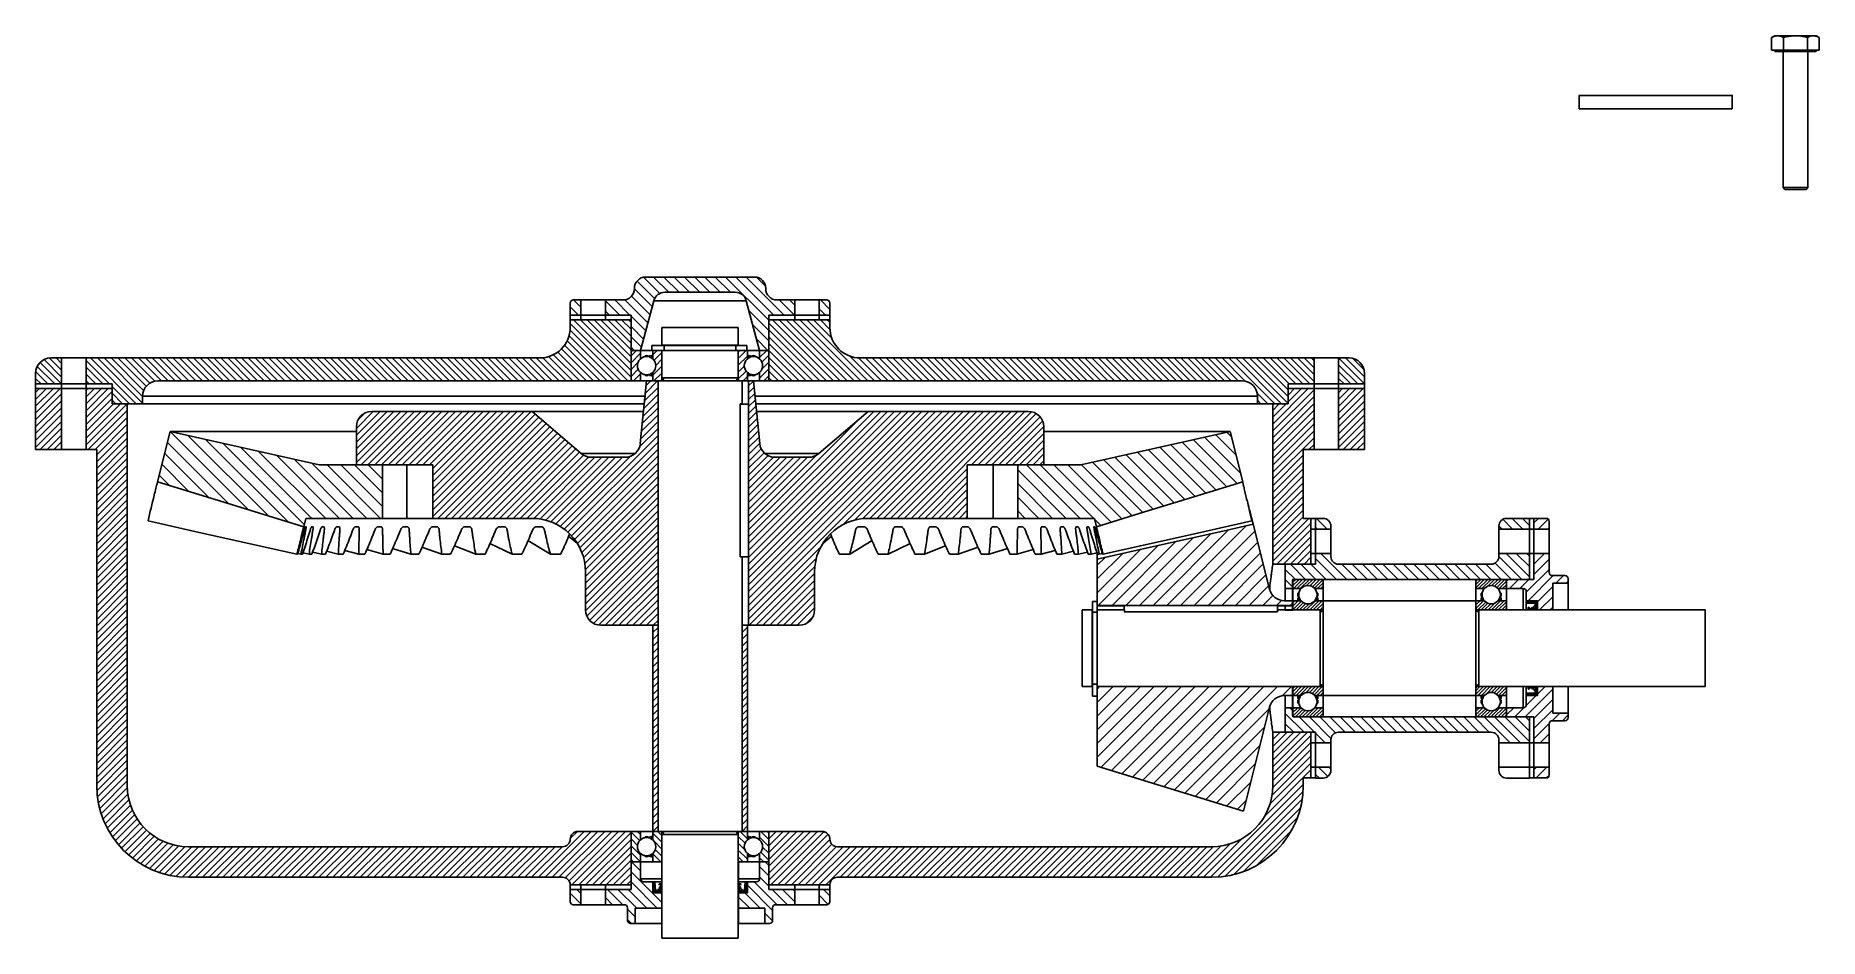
# Model space of a CAD drawing. Header units: inches. Extents: x 5.5 to 51.5, y 4.5 to 27.8.
import ezdxf

# ---------------------------------------------------------------- set-up
doc = ezdxf.new("R2010")
doc.units = ezdxf.units.IN
doc.header["$MEASUREMENT"] = 0

# ---------------------------------------------------------------- blocks, each defined once
blk = doc.blocks.new('Big case2')
at = {"color": 7, "linetype": 'Continuous', "lineweight": 25}
for p, q in [((-435, 320), (-385, 320)), ((-435, 280), (-435, 320)), ((-418, 320), (-418, 280)), ((-402, 280), (-402, 320)), ((-385, 320), (-385, 310)), ((385, 310), (385, 320)), ((385, 320), (435, 320)), ((402, 320), (402, 280)), ((418, 280), (418, 320)), ((435, 320), (435, 280)), ((-385, 310), (-36.5, 310)), ((-375, 310), (-375, 60)), ((26.3, 310), (27.5, 310)), ((36.5, 310), (385, 310)), ((375, 205), (375, 310)), ((-395, 280), (-435, 280)), ((-395, 60), (-395, 280)), ((395, 280), (395, 235)), ((435, 280), (395, 280)), ((395, 235), (400, 235)), ((400, 205), (400, 235)), ((375, 205), (400, 205)), ((375, 60), (375, 95)), ((400, 95), (375, 95)), ((400, 65), (400, 95)), ((395, 65), (395, 60)), ((400, 65), (395, 65)), ((-80, 30), (-25, 30)), ((-45, 30), (-45, -5)), ((25.1, 30), (80, 30)), ((45, -5), (45, 30)), ((-335, 20), (-90, 20)), ((90, 20), (335, 20)), ((-90, 0), (-335, 0)), ((335, 0), (90, 0)), ((-85, -5), (-45, -5)), ((45, -5), (85, -5))]:
    blk.add_line(p, q, dxfattribs=at)
for centre, radius, start, end in [((-335, 60), 60, 180, 270), ((-335, 60), 40, 180, 270), ((335, 60), 60, 270, 0), ((335, 60), 40, 270, 0), ((-90, 25), 5, 270, 0), ((-80, 25), 5, 90, 180), ((80, 25), 5, 0, 90), ((90, 25), 5, 180, 270), ((-90, -5), 5, 0, 90), ((90, -5), 5, 90, 180)]:
    blk.add_arc(centre, radius, start, end, dxfattribs=at)
for points, knots in [([(372.9, 188.3), (372.9, 188.5), (373, 188.7), (373.2, 191.5), (373.5, 193.7), (373.8, 196.2), (373.9, 196.7), (374, 197.6), (374, 198.1), (374.2, 199.4), (374.3, 200.1), (374.5, 201.5), (374.6, 202.1), (374.7, 202.9), (374.7, 203.1), (374.8, 203.6), (374.8, 203.8), (374.9, 204.7), (375, 205), (375, 205)], [0.7451514, 0.7451514, 0.7451514, 0.7451514, 0.75, 0.75, 0.8125, 0.8125, 0.828125, 0.828125, 0.84375, 0.84375, 0.875, 0.875, 0.90625, 0.90625, 0.921875, 0.921875, 0.9375, 0.9375, 1, 1, 1, 1]), ([(375, 95), (375, 95), (374.9, 95.4), (374.8, 96.4), (374.7, 96.8), (374.6, 97.6), (374.6, 97.9), (374.5, 98.5), (374.5, 98.9), (374.2, 100.6), (374, 102.3), (373.7, 104.8), (373.6, 105.3), (373.5, 106.4), (373.4, 106.9), (373.2, 108.6), (373.1, 109.8), (373, 111.3), (372.9, 111.5), (372.9, 111.7)], [0, 0, 0, 0, 0.0625, 0.0625, 0.09375, 0.09375, 0.109375, 0.109375, 0.125, 0.125, 0.1875, 0.1875, 0.203125, 0.203125, 0.21875, 0.21875, 0.25, 0.25, 0.2546142, 0.2546142, 0.2546142, 0.2546142])]:
    blk.add_open_spline(points, degree=3, knots=knots, dxfattribs=at)
blk = doc.blocks.new('radial ball bearing_68_skf')
for p, q in [((-10, 43.9), (-10, 45)), ((-10, 45), (-8.9, 45)), ((-10, 43.9), (-10, 26.1)), ((-8.9, 45), (10, 45)), ((10, 45), (10, 43.9)), ((-10, -26.1), (-10, -43.9))]:
    blk.add_line(p, q)
at = {"color": 7, "linetype": 'Continuous', "lineweight": 25}
for p, q in [((-10, 26.1), (-10, 43.9)), ((-10, 39), (-4.5, 39)), ((8.9, 45), (-8.9, 45)), ((-5.9, 36), (-6.5, 36)), ((4.5, 39), (10, 39)), ((6.5, 36), (5.9, 36)), ((10, 26.1), (10, 43.9)), ((-4.5, 31), (-10, 31)), ((-8.9, 25), (8.9, 25)), ((-6.5, 34), (-5.9, 34)), ((10, 31), (4.5, 31)), ((5.9, 34), (6.5, 34)), ((-10, -43.9), (-10, -26.1)), ((-10, -31), (-4.5, -31)), ((8.9, -25), (-8.9, -25)), ((-5.9, -34), (-6.5, -34)), ((4.5, -31), (10, -31)), ((6.5, -34), (5.9, -34)), ((10, -43.9), (10, -26.1)), ((-4.5, -39), (-10, -39)), ((-8.9, -45), (8.9, -45)), ((-6.5, -36), (-5.9, -36)), ((10, -39), (4.5, -39)), ((5.9, -36), (6.5, -36))]:
    blk.add_line(p, q, dxfattribs=at)
for centre in [(0, 35), (0, -35)]:
    blk.add_circle(centre, 6)
for centre, radius, start, end in [((-8.9, 43.9), 1.1, 90, 180), ((0, 35), 6.6, 171.2853, 188.7147), ((0, 35), 6, 138.1897, 170.4059), ((0, 35), 6, 9.5941, 41.8103), ((0, 35), 6.6, 351.2853, 8.7147), ((8.9, 43.9), 1.1, 0, 90), ((-8.9, 26.1), 1.1, 180, 270), ((0, 31.5), 6.6, 170.3536, 184.64), ((0, 35), 6, 189.5941, 221.8103), ((0, 35), 6, 318.1897, 350.4059), ((0, 31.5), 6.6, 355.36, 9.6419), ((8.9, 26.1), 1.1, 270, 0), ((-8.9, -26.1), 1.1, 90, 180), ((0, -31.5), 6.6, 175.36, 189.6571), ((0, -35), 6.6, 171.2853, 188.7147), ((0, -35), 6, 138.1897, 170.4059), ((0, -35), 6, 9.5941, 41.8103), ((0, -31.5), 6.6, 350.3518, 4.64), ((0, -35), 6.6, 351.2853, 8.7147), ((8.9, -26.1), 1.1, 0, 90), ((-8.9, -43.9), 1.1, 180, 270), ((0, -35), 6, 189.5941, 221.8103), ((0, -35), 6, 318.1897, 350.4059), ((8.9, -43.9), 1.1, 270, 0)]:
    blk.add_arc(centre, radius, start, end, dxfattribs=at)
for points, knots in [([(-5.9, 33.9), (-6, 33.9), (-6.2, 33.9), (-6.5, 34), (-6.5, 34), (-6.5, 34), (-6.5, 34)], [0, 0, 0, 0, 0.232945, 0.608913, 0.996169, 1, 1, 1, 1]), ([(-5.8, 33.6), (-5.9, 33.5), (-6.2, 33.3), (-6.4, 33), (-6.5, 32.7), (-6.5, 32.6)], [0, 0, 0, 0, 0.25493, 0.687647, 1, 1, 1, 1]), ([(-6.5, 31), (-6.4, 31.1), (-6.3, 31.4), (-5.9, 31.7), (-5.5, 32), (-5.3, 32.1), (-5.2, 32.1)], [0, 0, 0, 0, 0.295418, 0.622303, 0.951212, 1, 1, 1, 1]), ([(-5.8, 31), (-5.8, 31.1), (-5.7, 31.3), (-5.4, 31.6), (-5.1, 31.8), (-5.1, 31.8)], [0, 0, 0, 0, 0.34478, 0.763601, 1, 1, 1, 1]), ([(5.1, 31.8), (5.1, 31.8), (5.3, 31.7), (5.6, 31.4), (5.8, 31.2), (5.8, 31), (5.8, 31)], [0, 0, 0, 0, 0.102227, 0.537271, 0.963952, 1, 1, 1, 1]), ([(5.2, 32.1), (5.4, 32), (5.8, 31.8), (6.2, 31.5), (6.4, 31.2), (6.4, 31), (6.4, 31)], [0, 0, 0, 0, 0.271349, 0.607703, 0.937232, 1, 1, 1, 1]), ([(6.5, 32.6), (6.5, 32.7), (6.5, 32.8), (6.3, 33.2), (6.1, 33.5), (5.8, 33.6), (5.8, 33.6)], [0, 0, 0, 0, 0.065967, 0.490771, 0.915575, 1, 1, 1, 1]), ([(6.5, 34), (6.5, 34), (6.5, 34), (6.3, 34), (6, 33.9), (5.9, 33.9)], [0, 0, 0, 0, 0.269826, 0.630576, 1, 1, 1, 1]), ([(-6.5, -32.6), (-6.5, -32.7), (-6.5, -32.8), (-6.3, -33.2), (-6.1, -33.5), (-5.8, -33.6), (-5.8, -33.6)], [0, 0, 0, 0, 0.0655955, 0.490568, 0.9155417, 1, 1, 1, 1]), ([(-6.5, -34), (-6.5, -34), (-6.5, -34), (-6.2, -33.9), (-6, -33.9), (-5.9, -33.9)], [0, 0, 0, 0, 0.364435, 0.739357, 1, 1, 1, 1]), ([(-5.2, -32.1), (-5.4, -32), (-5.8, -31.8), (-6.2, -31.5), (-6.4, -31.2), (-6.4, -31), (-6.4, -31)], [0, 0, 0, 0, 0.271349, 0.607703, 0.937232, 1, 1, 1, 1]), ([(-5.1, -31.8), (-5.2, -31.7), (-5.5, -31.5), (-5.8, -31.2), (-5.8, -31), (-5.8, -31)], [0, 0, 0, 0, 0.419362, 0.850243, 1, 1, 1, 1]), ([(5.8, -31), (5.8, -31), (5.8, -31.2), (5.6, -31.4), (5.3, -31.7), (5.1, -31.8), (5.1, -31.8)], [0, 0, 0, 0, 0.042904, 0.461613, 0.880071, 1, 1, 1, 1]), ([(6.5, -31), (6.4, -31.1), (6.3, -31.4), (5.9, -31.7), (5.5, -32), (5.3, -32.1), (5.2, -32.1)], [0, 0, 0, 0, 0.295418, 0.622303, 0.951212, 1, 1, 1, 1]), ([(5.8, -33.6), (5.9, -33.5), (6.2, -33.3), (6.4, -33), (6.5, -32.7), (6.5, -32.6)], [0, 0, 0, 0, 0.254886, 0.68753, 1, 1, 1, 1]), ([(5.9, -33.9), (5.9, -33.9), (6.2, -33.9), (6.4, -34), (6.5, -34), (6.5, -34), (6.5, -34)], [0, 0, 0, 0, 0.128033, 0.519428, 0.758295, 1, 1, 1, 1])]:
    blk.add_open_spline(points, degree=3, knots=knots, dxfattribs=at)
blk = doc.blocks.new('Cap open')
at = {"color": 7, "linetype": 'Continuous', "lineweight": 25}
for p, q in [((-47.5, 30), (-47.5, 38.3)), ((-45.5, 40.3), (-25.1, 40.3)), ((-42.5, 40.3), (-42.5, 30.3)), ((25, 40.3), (45.5, 40.3)), ((42.5, 30.3), (42.5, 40.3)), ((47.5, 38.3), (47.5, 30)), ((-85, 18), (-85, 26)), ((-83, 28), (-49.5, 28)), ((-78, 28), (-78, 18)), ((-62, 18), (-62, 28)), ((-42.5, 30.3), (-25.1, 30.3)), ((-25.1, 30.3), (-25.1, 20.3)), ((25, 20.3), (25, 30.3)), ((25, 30.3), (42.5, 30.3)), ((49.5, 28), (83, 28)), ((62, 28), (62, 18)), ((78, 18), (78, 28)), ((85, 26), (85, 18)), ((-45, 18), (-85, 18)), ((-45, 0), (-45, 18)), ((-37, 13), (-25.1, 13)), ((-31, 14.3), (-31.2, 13)), ((-31, 20.3), (-31, 14.3)), ((-31, 20.3), (-25.1, 20.3)), ((25, 20.3), (31, 20.3)), ((25, 13), (37, 13)), ((31, 14.3), (31, 20.3)), ((31.2, 13), (31, 14.3)), ((45, 18), (45, 0)), ((85, 18), (45, 18)), ((-45, 0), (-25.1, 0)), ((-39, 11), (-39, 0)), ((-39, 11), (-25.1, 11)), ((25, 11), (39, 11)), ((25, 0), (45, 0)), ((39, 0), (39, 11))]:
    blk.add_line(p, q, dxfattribs=at)
for p, q in [((-25.1, 40.3), (-25.1, 19.9)), ((25, 40.3), (25, 19.9)), ((-25.1, 19.7), (-25.1, 15.4)), ((-25.1, 15.2), (-25.1, 0)), ((25, 19.7), (25, 15.4)), ((25, 15.2), (25, 0))]:
    blk.add_line(p, q)
for centre, start, end in [((-45.5, 38.3), 90, 180), ((45.5, 38.3), 0, 90), ((-83, 26), 90, 180), ((-49.5, 30), 270, 0), ((49.5, 30), 180, 270), ((83, 26), 0, 90), ((-37, 11), 90, 180), ((37, 11), 0, 90)]:
    blk.add_arc(centre, 2, start, end, dxfattribs=at)
blk = doc.blocks.new('Gasket open cap')
at = {"color": 7, "linetype": 'Continuous', "lineweight": 25}
for p, q in [((-85, -1.5), (-85, 1.5)), ((-45, 1.5), (-85, 1.5)), ((-78, 1.5), (-78, -1.5)), ((-62, -1.5), (-62, 1.5)), ((-45, -1.5), (-45, 1.5)), ((45, 1.5), (45, -1.5)), ((85, 1.5), (45, 1.5)), ((62, 1.5), (62, -1.5)), ((78, -1.5), (78, 1.5)), ((85, 1.5), (85, -1.5)), ((-45, -1.5), (-85, -1.5)), ((85, -1.5), (45, -1.5))]:
    blk.add_line(p, q, dxfattribs=at)
blk = doc.blocks.new('Cap close')
at = {"color": 7, "linetype": 'Continuous', "lineweight": 25}
for p, q in [((35.6, 48), (-35.6, 48)), ((-43, 40.6), (-43, 40.4)), ((23.1, 38), (-23.1, 38)), ((43, 40.4), (43, 40.6)), ((-85, 31), (-85, 23)), ((-50.4, 33), (-83, 33)), ((-78, 33), (-78, 23)), ((-62, 23), (-62, 33)), ((-30.3, 32.5), (-39, 0)), ((-30.3, 32.5), (30.3, 32.5)), ((39, 0), (30.3, 32.5)), ((83, 33), (50.4, 33)), ((62, 33), (62, 23)), ((78, 23), (78, 33)), ((85, 23), (85, 31)), ((-85, 23), (-45, 23)), ((-45, 23), (-45, 0)), ((45, 0), (45, 23)), ((45, 23), (85, 23)), ((-45, 0), (45, 0))]:
    blk.add_line(p, q, dxfattribs=at)
for centre, radius, start, end in [((-35.6, 40.6), 7.4, 90, 180), ((35.6, 40.6), 7.4, 0, 90), ((-50.4, 40.4), 7.4, 270, 0), ((-23.1, 30.6), 7.4, 90, 165), ((23.1, 30.6), 7.4, 15, 90), ((50.4, 40.4), 7.4, 180, 270), ((-83, 31), 2, 90, 180), ((83, 31), 2, 0, 90)]:
    blk.add_arc(centre, radius, start, end, dxfattribs=at)
blk = doc.blocks.new('Gasket close cap')
at = {"color": 7, "linetype": 'Continuous', "lineweight": 25}
for p, q in [((-85, -1.5), (-85, 1.5)), ((-45, 1.5), (-85, 1.5)), ((-78, 1.5), (-78, -1.5)), ((-62, -1.5), (-62, 1.5)), ((-45, -1.5), (-45, 1.5)), ((45, 1.5), (45, -1.5)), ((85, 1.5), (45, 1.5)), ((62, 1.5), (62, -1.5)), ((78, -1.5), (78, 1.5)), ((85, 1.5), (85, -1.5)), ((-45, -1.5), (-85, -1.5)), ((85, -1.5), (45, -1.5))]:
    blk.add_line(p, q, dxfattribs=at)
blk = doc.blocks.new('Gasket big case')
at = {"color": 7, "linetype": 'Continuous', "lineweight": 25}
for p, q in [((-435, -1.5), (-435, 1.5)), ((-385, 1.5), (-435, 1.5)), ((-418, 1.5), (-418, -1.5)), ((-402, -1.5), (-402, 1.5)), ((-385, -1.5), (-385, 1.5)), ((385, 1.5), (385, -1.5)), ((435, 1.5), (385, 1.5)), ((402, 1.5), (402, -1.5)), ((418, -1.5), (418, 1.5)), ((435, 1.5), (435, -1.5)), ((-385, -1.5), (-435, -1.5)), ((435, -1.5), (385, -1.5))]:
    blk.add_line(p, q, dxfattribs=at)
blk = doc.blocks.new('Big cap')
at = {"color": 7, "linetype": 'Continuous', "lineweight": 25}
for p, q in [((-85, 50), (-85, 55)), ((-85, 55), (-45, 55)), ((-45, 55), (-45, 15)), ((45, 15), (45, 55)), ((45, 55), (85, 55)), ((85, 55), (85, 50)), ((-425, 30), (-105, 30)), ((-418, 30), (-418, 13)), ((-402, 13), (-402, 30)), ((105, 30), (425, 30)), ((402, 30), (402, 13)), ((418, 13), (418, 30)), ((-435, 13), (-435, 20)), ((-385, 13), (-435, 13)), ((-385, 0), (-385, 13)), ((-25, 15), (-355, 15)), ((355, 15), (25, 15)), ((435, 13), (385, 13)), ((385, 13), (385, 0)), ((435, 13), (435, 20)), ((-385, 0), (-36.5, 0)), ((-365, 5), (-365, 0)), ((-365, 5), (-36, 5)), ((26.3, 0), (27.5, 0)), ((36, 5), (365, 5)), ((36.5, 0), (385, 0)), ((365, 0), (365, 5))]:
    blk.add_line(p, q, dxfattribs=at)
for p, q in [((-27.5, 0), (-27.5, 15)), ((27.5, 0), (27.5, 15)), ((-36.5, 0), (-36, 5))]:
    blk.add_line(p, q)
for centre, radius, start, end in [((-105, 50), 20, 270, 0), ((105, 50), 20, 180, 270), ((-425, 20), 10, 90, 180), ((425, 20), 10, 0, 90), ((-355, 5), 10, 90, 180), ((355, 5), 10, 0, 90)]:
    blk.add_arc(centre, radius, start, end, dxfattribs=at)
blk = doc.blocks.new('small case')
at = {"color": 7, "linetype": 'Continuous', "lineweight": 25}
for p, q in [((227.3, 88.7), (227.3, 68.7)), ((251.3, 88.7), (227.3, 88.7)), ((237.3, 83.7), (237.3, -71.3)), ((257.3, 83.7), (237.3, 83.7)), ((237.3, 82.6), (237.3, 64.8)), ((238.4, 83.7), (256.2, 83.7)), ((243.3, 88.7), (243.3, 83.7)), ((310.3, 88.7), (307.3, 88.7)), ((327.3, 83.7), (307.3, 83.7)), ((308.4, 83.7), (326.2, 83.7)), ((337.3, 88.7), (313.3, 88.7)), ((321.3, 83.7), (321.3, 88.7)), ((327.3, -71.3), (327.3, 83.7)), ((327.3, 64.8), (327.3, 82.6)), ((337.3, 68.7), (337.3, 88.7)), ((227.3, 68.7), (197.3, 68.7)), ((197.3, 68.7), (197.3, 63.7)), ((202.3, 58.7), (222.3, 58.7)), ((204.3, 68.7), (204.3, 58.7)), ((220.3, 58.7), (220.3, 68.7)), ((367.3, 68.7), (337.3, 68.7)), ((342.3, 58.7), (362.3, 58.7)), ((344.3, 68.7), (344.3, 58.7)), ((360.3, 58.7), (360.3, 68.7)), ((367.3, 63.7), (367.3, 68.7)), ((227.3, 53.7), (227.3, -46.3)), ((337.3, -46.3), (337.3, 53.7)), ((197.3, -56.3), (197.3, -71.3)), ((222.3, -51.3), (202.3, -51.3)), ((204.3, -51.3), (204.3, -71.3)), ((220.3, -71.3), (220.3, -51.3)), ((362.3, -51.3), (342.3, -51.3)), ((344.3, -51.3), (344.3, -71.3)), ((360.3, -71.3), (360.3, -51.3)), ((367.3, -71.3), (367.3, -56.3)), ((237.3, -71.3), (197.3, -71.3)), ((367.3, -71.3), (327.3, -71.3))]:
    blk.add_line(p, q, dxfattribs=at)
for p, q in [((256.2, 83.7), (238.4, 83.7)), ((257.3, 88.7), (257.3, 83.7)), ((307.3, 88.7), (307.3, 83.7)), ((326.2, 83.7), (308.4, 83.7)), ((326.2, 83.7), (327.3, 83.7)), ((327.3, 83.7), (327.3, 82.6)), ((327.3, 82.6), (327.3, 63.7))]:
    blk.add_line(p, q)
for centre, start, end in [((202.3, 63.7), 180, 270), ((222.3, 53.7), 0, 90), ((342.3, 53.7), 90, 180), ((362.3, 63.7), 270, 0), ((222.3, -46.3), 270, 0), ((342.3, -46.3), 180, 270), ((202.3, -56.3), 90, 180), ((362.3, -56.3), 0, 90)]:
    blk.add_arc(centre, 5, start, end, dxfattribs=at)
blk = doc.blocks.new('Gasket small case')
at = {"color": 7, "linetype": 'Continuous', "lineweight": 25}
for p, q in [((-85, -1.5), (-85, 1.5)), ((-85, 1.5), (-55, 1.5)), ((-78, 1.5), (-78, -1.5)), ((-62, -1.5), (-62, 1.5)), ((-55, -1.5), (-55, 1.5)), ((55, 1.5), (55, -1.5)), ((55, 1.5), (85, 1.5)), ((62, 1.5), (62, -1.5)), ((78, -1.5), (78, 1.5)), ((85, 1.5), (85, -1.5)), ((-85, -1.5), (-55, -1.5)), ((55, -1.5), (85, -1.5))]:
    blk.add_line(p, q, dxfattribs=at)
blk = doc.blocks.new('Collar')
at = {"color": 7, "linetype": 'Continuous', "lineweight": 25}
for p, q in [((-31, -67.5), (-31, 67.5)), ((-27.5, 67.5), (-31, 67.5)), ((-27.5, -67.5), (-27.5, 67.5)), ((27.5, 67.5), (27.5, -67.5)), ((31, 67.5), (27.5, 67.5)), ((31, 67.5), (31, -67.5)), ((-25, -67.5), (-31, -67.5)), ((31, -67.5), (25, -67.5))]:
    blk.add_line(p, q, dxfattribs=at)
blk = doc.blocks.new('Pinion')
at = {"color": 7, "linetype": 'Continuous', "lineweight": 25}
for p, q in [((-372.9, 38.6), (-362.2, 81.2)), ((-260.1, 58.3), (-260.1, -77.3)), ((-382.6, 31), (-388, 31)), ((-388, 31), (-388, 25)), ((-260.1, 28), (-388, 28)), ((-388, 27.7), (-378, 27.7)), ((-378, 23.7), (-277.8, 23.7)), ((-277.8, 27.7), (-260.1, 27.7)), ((-260.1, 23.7), (-260.1, 23.7)), ((-388, -25), (-260.1, -25)), ((-388, -25), (-388, -31)), ((-388, -31), (-382.6, -31)), ((-260.1, -28), (-260.1, -28)), ((-355.8, -106.7), (-372.9, -38.6)), ((-260.1, -77.3), (-355.8, -106.7))]:
    blk.add_line(p, q, dxfattribs=at)
at = {"color": 7, "linetype": 'Continuous', "lineweight": 25, "flags": 128}
blk.add_lwpolyline([(-362.2, 81.2), (-342.2, 76.7), (-300.8, 67.4), (-260.1, 58.3)], dxfattribs=at)
at = {"color": 7, "linetype": 'Continuous', "lineweight": 25}
for centre, start, end in [((-382.6, 41), 270, 345.9638), ((-382.6, -41), 14.0362, 90)]:
    blk.add_arc(centre, 10, start, end, dxfattribs=at)
for points, knots in [([(-362.2, 81.2), (-362.2, 81.2), (-362.2, 81.2), (-362.2, 81.2), (-362.2, 81.2), (-362.2, 81.3), (-362.2, 81.3), (-362.1, 81.4), (-362.1, 81.4), (-362.1, 81.7), (-362, 81.8), (-361.9, 82.1), (-361.9, 82.3), (-361.8, 82.5), (-361.8, 82.6), (-361.7, 83), (-361.6, 83.3), (-361.5, 83.9), (-361.4, 84.2), (-361.2, 84.8), (-361.2, 85.2), (-360.9, 86.1), (-360.8, 86.8), (-360.4, 88), (-360.3, 88.7), (-360, 89.9), (-359.8, 90.5), (-359.5, 91.7), (-359.3, 92.2), (-359, 93.4), (-358.9, 94.1), (-358.7, 94.7)], [0, 0, 0, 0, 0.03125, 0.03125, 0.0625, 0.0625, 0.078125, 0.078125, 0.09375, 0.09375, 0.125, 0.125, 0.140625, 0.140625, 0.15625, 0.15625, 0.1875, 0.1875, 0.21875, 0.21875, 0.25, 0.25, 0.3125, 0.3125, 0.375, 0.375, 0.4375, 0.4375, 0.5, 0.5, 0.5698711, 0.5698711, 0.5698711, 0.5698711]), ([(-260.1, 61.9), (-260.1, 61.7), (-260.1, 61.6), (-260.1, 61.3), (-260.1, 61), (-260.1, 60.6), (-260.1, 60.3), (-260.1, 59.9), (-260.1, 59.7), (-260.1, 59.3), (-260.1, 59.1), (-260.1, 58.8), (-260.1, 58.7), (-260.1, 58.5), (-260.1, 58.4), (-260.1, 58.3), (-260.1, 58.3), (-260.1, 58.3), (-260.1, 58.3), (-260.1, 58.3)], [0.7359912, 0.7359912, 0.7359912, 0.7359912, 0.75, 0.75, 0.78125, 0.78125, 0.8125, 0.8125, 0.84375, 0.84375, 0.875, 0.875, 0.90625, 0.90625, 0.9375, 0.9375, 0.96875, 0.96875, 1, 1, 1, 1])]:
    blk.add_open_spline(points, degree=3, knots=knots, dxfattribs=at)
blk = doc.blocks.new('Gear kit 3')
at = {"color": 7, "linetype": 'Continuous', "lineweight": 25}
for p, q in [((-35, 160), (-39.1, 119)), ((-35, 160), (35, 160)), ((-31.8, 160), (-31.8, 0)), ((27.5, 160), (27.5, 0)), ((39.1, 119), (35, 160)), ((-26.3, 44.8), (-26.3, 145)), ((-225, 130), (-225, 105)), ((-37, 140), (-215, 140)), ((-77.8, 112.4), (-110, 140)), ((215, 140), (37, 140)), ((110, 140), (77.8, 112.4)), ((225, 105), (225, 130)), ((-77.8, 112.4), (-42.5, 112.4)), ((-49, 110), (-71.3, 110)), ((42.5, 112.4), (77.8, 112.4)), ((71.3, 110), (49, 110)), ((-225, 105), (-175, 105)), ((-175, 105), (-175, 70)), ((175, 70), (175, 105)), ((175, 105), (225, 105)), ((-175, 70), (-110, 70)), ((110, 70), (175, 70)), ((-75, 35), (-75, 10)), ((75, 10), (75, 35)), ((-65, 0), (-27.5, 0)), ((27.5, 0), (65, 0))]:
    blk.add_line(p, q, dxfattribs=at)
for centre, radius, start, end in [((-215, 130), 10, 90, 180), ((215, 130), 10, 0, 90), ((-49, 120), 10, 270, 354.2894), ((49, 120), 10, 185.7106, 270), ((-71.3, 120), 10, 229.3987, 270), ((71.3, 120), 10, 270, 310.6013), ((-110, 35), 35, 0, 90), ((110, 35), 35, 90, 180), ((-65, 10), 10, 180, 270), ((65, 10), 10, 270, 0)]:
    blk.add_arc(centre, radius, start, end, dxfattribs=at)
blk = doc.blocks.new('Gear')
at = {"color": 7, "linetype": 'Continuous', "lineweight": 25}
for p, q in [((-355.3, 108.9), (-347, 141.9)), ((-347, 141.9), (-225, 141.9)), ((-347, 141.9), (-249.4, 120)), ((225, 141.9), (347, 141.9)), ((249.4, 120), (347, 141.9)), ((347, 141.9), (355.3, 108.9)), ((-249.4, 120), (-175, 120)), ((-208, 120), (-208, 85)), ((-192, 85), (-192, 120)), ((-175, 120), (-175, 85)), ((175, 85), (175, 120)), ((175, 120), (249.4, 120)), ((192, 120), (192, 85)), ((208, 85), (208, 120)), ((-258.2, 85), (-259.5, 79.5)), ((-258.2, 85), (-110, 85)), ((110, 85), (258.2, 85)), ((259.5, 79.5), (258.2, 85)), ((-98, 61.5), (-112.7, 70.4)), ((-80.3, 68.5), (-86.1, 73.4)), ((86.1, 73.3), (80.3, 68.5)), ((112.7, 70.4), (98, 61.5)), ((-263.9, 61.5), (-263.5, 61.5)), ((-261.3, 61.5), (-263.3, 62)), ((-261.3, 61.5), (-260.2, 61.5)), ((-256, 61.5), (-259.9, 62.4)), ((-256, 61.5), (-254.1, 61.5)), ((-247.8, 61.5), (-253.6, 62.9)), ((-247.8, 61.5), (-245.2, 61.5)), ((-236.9, 61.5), (-244.5, 63.4)), ((-236.9, 61.5), (-233.6, 61.5)), ((-223.4, 61.5), (-232.6, 63.9)), ((-223.4, 61.5), (-219.4, 61.5)), ((-207.5, 61.5), (-218.2, 64.6)), ((-207.5, 61.5), (-202.9, 61.5)), ((-189.3, 61.5), (-201.3, 65.3)), ((-189.3, 61.5), (-184.1, 61.5)), ((-169, 61.5), (-182.1, 66.1)), ((-169, 61.5), (-163.3, 61.5)), ((-146.9, 61.5), (-160.8, 67.1)), ((-146.9, 61.5), (-140.7, 61.5)), ((-123.1, 61.5), (-137.6, 68.5)), ((-123.1, 61.5), (-116.6, 61.5)), ((-98, 61.5), (-91.2, 61.5)), ((91.2, 61.5), (98, 61.5)), ((116.6, 61.5), (123.1, 61.5)), ((137.6, 68.5), (123.1, 61.5)), ((140.7, 61.5), (146.9, 61.5)), ((160.8, 67.1), (146.9, 61.5)), ((163.3, 61.5), (169, 61.5)), ((182.1, 66.1), (169, 61.5)), ((184.1, 61.5), (189.3, 61.5)), ((201.3, 65.3), (189.3, 61.5)), ((202.9, 61.5), (207.5, 61.5)), ((218.2, 64.6), (207.5, 61.5)), ((219.4, 61.5), (223.4, 61.5)), ((232.6, 63.9), (223.4, 61.5)), ((233.6, 61.5), (236.9, 61.5)), ((244.5, 63.4), (236.9, 61.5)), ((245.2, 61.5), (247.8, 61.5)), ((253.6, 62.9), (247.8, 61.5)), ((254.1, 61.5), (256, 61.5)), ((259.9, 62.4), (256, 61.5)), ((260.2, 61.5), (261.3, 61.5)), ((263.3, 62), (261.3, 61.5)), ((263.5, 61.5), (263.9, 61.5))]:
    blk.add_line(p, q, dxfattribs=at)
at = {"color": 7, "linetype": 'Continuous', "lineweight": 25, "flags": 128}
for points in [[(-259.5, 79.5), (-282.8, 86.6), (-306.8, 94), (-355.3, 108.9)], [(355.3, 108.9), (323.3, 99.1), (291.1, 89.2), (259.5, 79.5)], [(-263.9, 61.5), (-326, 75.4), (-361.4, 83.4)], [(361.4, 83.4), (325.7, 75.4), (263.9, 61.5)]]:
    blk.add_lwpolyline(points, dxfattribs=at)
at = {"color": 7, "linetype": 'Continuous', "lineweight": 25}
for points, knots in [([(-361.4, 83.4), (-360.1, 88.9), (-358.4, 96.1), (-356.5, 103.8), (-355.9, 106.4), (-355.5, 107.7), (-355.3, 108.6), (-355.3, 108.9), (-355.3, 108.9), (-355.3, 108.8)], [0, 0, 0, 0, 0.5968959, 0.7636657, 0.8250323, 0.871959, 0.9191987, 0.96045, 1, 1, 1, 1]), ([(355.3, 108.9), (355.3, 108.9), (355.3, 108.9), (355.3, 108.8), (355.3, 108.8), (355.3, 108.7), (355.3, 108.5), (355.4, 108.3), (355.4, 108.2), (355.5, 108), (355.5, 107.9), (355.6, 107.6), (355.6, 107.3), (355.8, 106.7), (355.8, 106.4), (356, 105.8), (356.1, 105.5), (356.3, 104.6), (356.4, 104), (356.7, 102.8), (356.9, 102.2), (357.3, 100.3), (357.6, 99.1), (359.1, 93), (360.2, 88.2), (361.4, 83.4)], [0, 0, 0, 0, 0.0625, 0.0625, 0.09375, 0.09375, 0.125, 0.125, 0.140625, 0.140625, 0.15625, 0.15625, 0.1875, 0.1875, 0.21875, 0.21875, 0.25, 0.25, 0.3125, 0.3125, 0.375, 0.375, 0.5, 0.5, 1, 1, 1, 1]), ([(-259.5, 79.5), (-259.5, 79.5), (-259.5, 79.5), (-259.5, 79.5), (-259.5, 79.5), (-259.6, 79.4), (-259.6, 79.3), (-259.6, 79.1), (-259.7, 79), (-259.7, 78.7), (-259.8, 78.5), (-259.9, 78.1), (-259.9, 77.9), (-260, 77.5), (-260.1, 77.3), (-260.2, 76.6), (-260.3, 76.2), (-260.5, 75.3), (-260.7, 74.9), (-261, 73.6), (-261.2, 72.7), (-262.2, 68.4), (-263, 64.9), (-263.9, 61.5)], [0, 0, 0, 0, 0.0625, 0.0625, 0.09375, 0.09375, 0.125, 0.125, 0.15625, 0.15625, 0.1875, 0.1875, 0.21875, 0.21875, 0.25, 0.25, 0.3125, 0.3125, 0.375, 0.375, 0.5, 0.5, 1, 1, 1, 1]), ([(-263.5, 61.5), (-262.5, 64.9), (-261.6, 68.4), (-260.4, 72.7), (-260.1, 73.6), (-259.8, 74.9), (-259.6, 75.3), (-259.4, 76.2), (-259.3, 76.6), (-259.1, 77.3), (-259, 77.5), (-258.9, 77.9), (-258.8, 78.1), (-258.7, 78.5), (-258.7, 78.7), (-258.6, 79), (-258.5, 79.1), (-258.4, 79.3), (-258.4, 79.4), (-258.3, 79.5), (-258.3, 79.5), (-258.2, 79.5), (-258.2, 79.5), (-258.1, 79.5), (-258, 79.5), (-257.9, 79.5), (-257.9, 79.5), (-257.9, 79.4), (-257.9, 79.3), (-257.9, 79.1), (-257.9, 79), (-257.9, 78.7), (-258, 78.5), (-258, 78.1), (-258.1, 77.9), (-258.2, 77.5), (-258.2, 77.3), (-258.3, 76.6), (-258.4, 76.2), (-258.6, 75.3), (-258.7, 74.9), (-259, 73.6), (-259.1, 72.7), (-260, 68.4), (-260.7, 64.9), (-261.3, 61.5)], [0, 0, 0, 0, 0.25, 0.25, 0.3125, 0.3125, 0.34375, 0.34375, 0.375, 0.375, 0.390625, 0.390625, 0.40625, 0.40625, 0.421875, 0.421875, 0.4375, 0.4375, 0.453125, 0.453125, 0.46875, 0.46875, 0.5, 0.5, 0.53125, 0.53125, 0.546875, 0.546875, 0.5625, 0.5625, 0.578125, 0.578125, 0.59375, 0.59375, 0.609375, 0.609375, 0.625, 0.625, 0.65625, 0.65625, 0.6875, 0.6875, 0.75, 0.75, 1, 1, 1, 1]), ([(-260.2, 61.5), (-259.1, 64.9), (-258, 68.4), (-256.7, 72.7), (-256.4, 73.6), (-256, 74.9), (-255.9, 75.3), (-255.6, 76.2), (-255.5, 76.6), (-255.3, 77.3), (-255.2, 77.5), (-255.1, 77.9), (-255, 78.1), (-254.9, 78.5), (-254.8, 78.7), (-254.6, 79), (-254.6, 79.1), (-254.4, 79.3), (-254.4, 79.4), (-254.3, 79.5), (-254.2, 79.5), (-254.1, 79.5), (-254, 79.5), (-253.8, 79.5), (-253.7, 79.5), (-253.5, 79.5), (-253.5, 79.5), (-253.4, 79.4), (-253.4, 79.3), (-253.3, 79.1), (-253.3, 79), (-253.3, 78.7), (-253.3, 78.5), (-253.4, 78.1), (-253.4, 77.9), (-253.5, 77.5), (-253.5, 77.3), (-253.6, 76.6), (-253.7, 76.2), (-253.8, 75.3), (-253.9, 74.9), (-254.1, 73.6), (-254.2, 72.7), (-254.9, 68.4), (-255.5, 64.9), (-256, 61.5)], [0, 0, 0, 0, 0.25, 0.25, 0.3125, 0.3125, 0.34375, 0.34375, 0.375, 0.375, 0.390625, 0.390625, 0.40625, 0.40625, 0.421875, 0.421875, 0.4375, 0.4375, 0.453125, 0.453125, 0.46875, 0.46875, 0.5, 0.5, 0.53125, 0.53125, 0.546875, 0.546875, 0.5625, 0.5625, 0.578125, 0.578125, 0.59375, 0.59375, 0.609375, 0.609375, 0.625, 0.625, 0.65625, 0.65625, 0.6875, 0.6875, 0.75, 0.75, 1, 1, 1, 1]), ([(-254.1, 61.5), (-252.9, 64.9), (-251.7, 68.4), (-250.2, 72.7), (-249.9, 73.6), (-249.5, 74.9), (-249.3, 75.3), (-249, 76.2), (-248.9, 76.6), (-248.7, 77.3), (-248.6, 77.5), (-248.4, 77.9), (-248.4, 78.1), (-248.2, 78.5), (-248.1, 78.7), (-247.9, 79), (-247.8, 79.1), (-247.7, 79.3), (-247.6, 79.4), (-247.4, 79.5), (-247.3, 79.5), (-247.1, 79.5), (-247, 79.5), (-246.7, 79.5), (-246.5, 79.5), (-246.3, 79.5), (-246.2, 79.5), (-246.1, 79.4), (-246.1, 79.3), (-246, 79.1), (-246, 79), (-245.9, 78.7), (-245.9, 78.5), (-245.9, 78.1), (-245.9, 77.9), (-246, 77.5), (-246, 77.3), (-246.1, 76.6), (-246.1, 76.2), (-246.3, 75.3), (-246.3, 74.9), (-246.5, 73.6), (-246.6, 72.7), (-247.1, 68.4), (-247.5, 64.9), (-247.8, 61.5)], [0, 0, 0, 0, 0.25, 0.25, 0.3125, 0.3125, 0.34375, 0.34375, 0.375, 0.375, 0.390625, 0.390625, 0.40625, 0.40625, 0.421875, 0.421875, 0.4375, 0.4375, 0.453125, 0.453125, 0.46875, 0.46875, 0.5, 0.5, 0.53125, 0.53125, 0.546875, 0.546875, 0.5625, 0.5625, 0.578125, 0.578125, 0.59375, 0.59375, 0.609375, 0.609375, 0.625, 0.625, 0.65625, 0.65625, 0.6875, 0.6875, 0.75, 0.75, 1, 1, 1, 1]), ([(-245.2, 61.5), (-243.9, 64.9), (-242.6, 68.4), (-241, 72.7), (-240.7, 73.6), (-240.2, 74.9), (-240, 75.3), (-239.7, 76.2), (-239.6, 76.6), (-239.3, 77.3), (-239.3, 77.5), (-239.1, 77.9), (-239, 78.1), (-238.8, 78.5), (-238.7, 78.7), (-238.5, 79), (-238.4, 79.1), (-238.2, 79.3), (-238.1, 79.4), (-237.9, 79.5), (-237.8, 79.5), (-237.5, 79.5), (-237.3, 79.5), (-236.9, 79.5), (-236.7, 79.5), (-236.4, 79.5), (-236.3, 79.5), (-236.2, 79.4), (-236.1, 79.3), (-236, 79.1), (-235.9, 79), (-235.8, 78.7), (-235.8, 78.5), (-235.8, 78.1), (-235.8, 77.9), (-235.8, 77.5), (-235.8, 77.3), (-235.9, 76.6), (-235.9, 76.2), (-236, 75.3), (-236, 74.9), (-236.1, 73.6), (-236.2, 72.7), (-236.5, 68.4), (-236.7, 64.9), (-236.9, 61.5)], [0, 0, 0, 0, 0.25, 0.25, 0.3125, 0.3125, 0.34375, 0.34375, 0.375, 0.375, 0.390625, 0.390625, 0.40625, 0.40625, 0.421875, 0.421875, 0.4375, 0.4375, 0.453125, 0.453125, 0.46875, 0.46875, 0.5, 0.5, 0.53125, 0.53125, 0.546875, 0.546875, 0.5625, 0.5625, 0.578125, 0.578125, 0.59375, 0.59375, 0.609375, 0.609375, 0.625, 0.625, 0.65625, 0.65625, 0.6875, 0.6875, 0.75, 0.75, 1, 1, 1, 1]), ([(-233.6, 61.5), (-232.2, 64.9), (-230.8, 68.4), (-229.1, 72.7), (-228.8, 73.6), (-228.3, 74.9), (-228.1, 75.3), (-227.8, 76.2), (-227.6, 76.6), (-227.4, 77.3), (-227.3, 77.5), (-227.1, 77.9), (-227, 78.1), (-226.8, 78.5), (-226.7, 78.7), (-226.5, 79), (-226.3, 79.1), (-226.1, 79.3), (-226, 79.4), (-225.7, 79.5), (-225.6, 79.5), (-225.2, 79.5), (-225, 79.5), (-224.5, 79.5), (-224.3, 79.5), (-223.9, 79.5), (-223.8, 79.5), (-223.6, 79.4), (-223.5, 79.3), (-223.3, 79.1), (-223.3, 79), (-223.2, 78.7), (-223.1, 78.5), (-223.1, 78.1), (-223.1, 77.9), (-223.1, 77.5), (-223.1, 77.3), (-223.1, 76.6), (-223.1, 76.2), (-223.1, 75.3), (-223.2, 74.9), (-223.2, 73.6), (-223.2, 72.7), (-223.4, 68.4), (-223.4, 64.9), (-223.4, 61.5)], [0, 0, 0, 0, 0.25, 0.25, 0.3125, 0.3125, 0.34375, 0.34375, 0.375, 0.375, 0.390625, 0.390625, 0.40625, 0.40625, 0.421875, 0.421875, 0.4375, 0.4375, 0.453125, 0.453125, 0.46875, 0.46875, 0.5, 0.5, 0.53125, 0.53125, 0.546875, 0.546875, 0.5625, 0.5625, 0.578125, 0.578125, 0.59375, 0.59375, 0.609375, 0.609375, 0.625, 0.625, 0.65625, 0.65625, 0.6875, 0.6875, 0.75, 0.75, 1, 1, 1, 1]), ([(-219.4, 61.5), (-218, 64.9), (-216.5, 68.4), (-214.8, 72.7), (-214.4, 73.6), (-213.9, 74.9), (-213.7, 75.3), (-213.4, 76.2), (-213.2, 76.6), (-212.9, 77.3), (-212.8, 77.5), (-212.7, 77.9), (-212.6, 78.1), (-212.3, 78.5), (-212.2, 78.7), (-211.9, 79), (-211.8, 79.1), (-211.5, 79.3), (-211.4, 79.4), (-211.1, 79.5), (-210.9, 79.5), (-210.5, 79.5), (-210.2, 79.5), (-209.7, 79.5), (-209.4, 79.5), (-209, 79.5), (-208.9, 79.5), (-208.6, 79.4), (-208.5, 79.3), (-208.3, 79.1), (-208.2, 79), (-208, 78.7), (-208, 78.5), (-207.9, 78.1), (-207.9, 77.9), (-207.9, 77.5), (-207.9, 77.3), (-207.9, 76.6), (-207.9, 76.2), (-207.9, 75.3), (-207.8, 74.9), (-207.8, 73.6), (-207.8, 72.7), (-207.7, 68.4), (-207.6, 64.9), (-207.5, 61.5)], [0, 0, 0, 0, 0.25, 0.25, 0.3125, 0.3125, 0.34375, 0.34375, 0.375, 0.375, 0.390625, 0.390625, 0.40625, 0.40625, 0.421875, 0.421875, 0.4375, 0.4375, 0.453125, 0.453125, 0.46875, 0.46875, 0.5, 0.5, 0.53125, 0.53125, 0.546875, 0.546875, 0.5625, 0.5625, 0.578125, 0.578125, 0.59375, 0.59375, 0.609375, 0.609375, 0.625, 0.625, 0.65625, 0.65625, 0.6875, 0.6875, 0.75, 0.75, 1, 1, 1, 1]), ([(-202.9, 61.5), (-201.4, 64.9), (-199.9, 68.4), (-198, 72.7), (-197.7, 73.6), (-197.1, 74.9), (-197, 75.3), (-196.6, 76.2), (-196.4, 76.6), (-196.1, 77.3), (-196.1, 77.5), (-195.9, 77.9), (-195.8, 78.1), (-195.5, 78.5), (-195.4, 78.7), (-195.1, 79), (-194.9, 79.1), (-194.6, 79.3), (-194.5, 79.4), (-194.1, 79.5), (-194, 79.5), (-193.5, 79.5), (-193.2, 79.5), (-192.6, 79.5), (-192.2, 79.5), (-191.8, 79.5), (-191.6, 79.5), (-191.3, 79.4), (-191.2, 79.3), (-190.9, 79.1), (-190.8, 79), (-190.6, 78.7), (-190.6, 78.5), (-190.5, 78.1), (-190.4, 77.9), (-190.4, 77.5), (-190.4, 77.3), (-190.4, 76.6), (-190.3, 76.2), (-190.3, 75.3), (-190.3, 74.9), (-190.2, 73.6), (-190.1, 72.7), (-189.9, 68.4), (-189.6, 64.9), (-189.3, 61.5)], [0, 0, 0, 0, 0.25, 0.25, 0.3125, 0.3125, 0.34375, 0.34375, 0.375, 0.375, 0.390625, 0.390625, 0.40625, 0.40625, 0.421875, 0.421875, 0.4375, 0.4375, 0.453125, 0.453125, 0.46875, 0.46875, 0.5, 0.5, 0.53125, 0.53125, 0.546875, 0.546875, 0.5625, 0.5625, 0.578125, 0.578125, 0.59375, 0.59375, 0.609375, 0.609375, 0.625, 0.625, 0.65625, 0.65625, 0.6875, 0.6875, 0.75, 0.75, 1, 1, 1, 1]), ([(-184.1, 61.5), (-182.5, 64.9), (-181, 68.4), (-179.2, 72.7), (-178.8, 73.6), (-178.2, 74.9), (-178, 75.3), (-177.7, 76.2), (-177.5, 76.6), (-177.2, 77.3), (-177.1, 77.5), (-176.9, 77.9), (-176.8, 78.1), (-176.6, 78.5), (-176.4, 78.7), (-176.1, 79), (-175.9, 79.1), (-175.6, 79.3), (-175.4, 79.4), (-175.1, 79.5), (-174.9, 79.5), (-174.4, 79.5), (-174, 79.5), (-173.3, 79.5), (-173, 79.5), (-172.4, 79.5), (-172.3, 79.5), (-171.9, 79.4), (-171.8, 79.3), (-171.5, 79.1), (-171.4, 79), (-171.2, 78.7), (-171.1, 78.5), (-170.9, 78.1), (-170.9, 77.9), (-170.8, 77.5), (-170.8, 77.3), (-170.8, 76.6), (-170.7, 76.2), (-170.6, 75.3), (-170.6, 74.9), (-170.5, 73.6), (-170.4, 72.7), (-169.9, 68.4), (-169.5, 64.9), (-169, 61.5)], [0, 0, 0, 0, 0.25, 0.25, 0.3125, 0.3125, 0.34375, 0.34375, 0.375, 0.375, 0.390625, 0.390625, 0.40625, 0.40625, 0.421875, 0.421875, 0.4375, 0.4375, 0.453125, 0.453125, 0.46875, 0.46875, 0.5, 0.5, 0.53125, 0.53125, 0.546875, 0.546875, 0.5625, 0.5625, 0.578125, 0.578125, 0.59375, 0.59375, 0.609375, 0.609375, 0.625, 0.625, 0.65625, 0.65625, 0.6875, 0.6875, 0.75, 0.75, 1, 1, 1, 1]), ([(-163.3, 61.5), (-161.7, 64.9), (-160.2, 68.4), (-158.3, 72.7), (-157.9, 73.6), (-157.4, 74.9), (-157.2, 75.3), (-156.8, 76.2), (-156.6, 76.6), (-156.3, 77.3), (-156.3, 77.5), (-156.1, 77.9), (-155.9, 78.1), (-155.7, 78.5), (-155.5, 78.7), (-155.2, 79), (-155, 79.1), (-154.6, 79.3), (-154.5, 79.4), (-154.1, 79.5), (-153.9, 79.5), (-153.3, 79.5), (-152.9, 79.5), (-152.2, 79.5), (-151.8, 79.5), (-151.2, 79.5), (-151, 79.5), (-150.7, 79.4), (-150.5, 79.3), (-150.2, 79.1), (-150, 79), (-149.8, 78.7), (-149.7, 78.5), (-149.5, 78.1), (-149.5, 77.9), (-149.4, 77.5), (-149.4, 77.3), (-149.3, 76.6), (-149.2, 76.2), (-149.1, 75.3), (-149, 74.9), (-148.9, 73.6), (-148.7, 72.7), (-148.1, 68.4), (-147.5, 64.9), (-146.9, 61.5)], [0, 0, 0, 0, 0.25, 0.25, 0.3125, 0.3125, 0.34375, 0.34375, 0.375, 0.375, 0.390625, 0.390625, 0.40625, 0.40625, 0.421875, 0.421875, 0.4375, 0.4375, 0.453125, 0.453125, 0.46875, 0.46875, 0.5, 0.5, 0.53125, 0.53125, 0.546875, 0.546875, 0.5625, 0.5625, 0.578125, 0.578125, 0.59375, 0.59375, 0.609375, 0.609375, 0.625, 0.625, 0.65625, 0.65625, 0.6875, 0.6875, 0.75, 0.75, 1, 1, 1, 1]), ([(-140.7, 61.5), (-139.1, 64.9), (-137.6, 68.4), (-135.7, 72.7), (-135.3, 73.6), (-134.8, 74.9), (-134.6, 75.3), (-134.2, 76.2), (-134, 76.6), (-133.8, 77.3), (-133.7, 77.5), (-133.5, 77.9), (-133.3, 78.1), (-133.1, 78.5), (-132.9, 78.7), (-132.6, 79), (-132.4, 79.1), (-132, 79.3), (-131.8, 79.4), (-131.4, 79.5), (-131.2, 79.5), (-130.6, 79.5), (-130.2, 79.5), (-129.4, 79.5), (-128.9, 79.5), (-128.3, 79.5), (-128.1, 79.5), (-127.7, 79.4), (-127.5, 79.3), (-127.2, 79.1), (-127.1, 79), (-126.8, 78.7), (-126.7, 78.5), (-126.5, 78.1), (-126.4, 77.9), (-126.3, 77.5), (-126.3, 77.3), (-126.2, 76.6), (-126.1, 76.2), (-125.9, 75.3), (-125.9, 74.9), (-125.6, 73.6), (-125.5, 72.7), (-124.6, 68.4), (-123.9, 64.9), (-123.1, 61.5)], [0, 0, 0, 0, 0.25, 0.25, 0.3125, 0.3125, 0.34375, 0.34375, 0.375, 0.375, 0.390625, 0.390625, 0.40625, 0.40625, 0.421875, 0.421875, 0.4375, 0.4375, 0.453125, 0.453125, 0.46875, 0.46875, 0.5, 0.5, 0.53125, 0.53125, 0.546875, 0.546875, 0.5625, 0.5625, 0.578125, 0.578125, 0.59375, 0.59375, 0.609375, 0.609375, 0.625, 0.625, 0.65625, 0.65625, 0.6875, 0.6875, 0.75, 0.75, 1, 1, 1, 1]), ([(-116.6, 61.5), (-115, 64.9), (-113.5, 68.4), (-111.6, 72.7), (-111.3, 73.6), (-110.7, 74.9), (-110.5, 75.3), (-110.2, 76.2), (-110, 76.6), (-109.7, 77.3), (-109.6, 77.5), (-109.4, 77.9), (-109.3, 78.1), (-109, 78.5), (-108.9, 78.7), (-108.5, 79), (-108.3, 79.1), (-107.9, 79.3), (-107.7, 79.4), (-107.3, 79.5), (-107.1, 79.5), (-106.4, 79.5), (-106, 79.5), (-105.1, 79.5), (-104.7, 79.5), (-104, 79.5), (-103.8, 79.5), (-103.4, 79.4), (-103.2, 79.3), (-102.9, 79.1), (-102.7, 79), (-102.4, 78.7), (-102.3, 78.5), (-102.1, 78.1), (-102, 77.9), (-101.9, 77.5), (-101.8, 77.3), (-101.7, 76.6), (-101.6, 76.2), (-101.4, 75.3), (-101.3, 74.9), (-101, 73.6), (-100.8, 72.7), (-99.8, 68.4), (-99, 64.9), (-98, 61.5)], [0, 0, 0, 0, 0.25, 0.25, 0.3125, 0.3125, 0.34375, 0.34375, 0.375, 0.375, 0.390625, 0.390625, 0.40625, 0.40625, 0.421875, 0.421875, 0.4375, 0.4375, 0.453125, 0.453125, 0.46875, 0.46875, 0.5, 0.5, 0.53125, 0.53125, 0.546875, 0.546875, 0.5625, 0.5625, 0.578125, 0.578125, 0.59375, 0.59375, 0.609375, 0.609375, 0.625, 0.625, 0.65625, 0.65625, 0.6875, 0.6875, 0.75, 0.75, 1, 1, 1, 1]), ([(-91.2, 61.5), (-89.6, 64.9), (-88.1, 68.4), (-86.3, 72.7), (-86, 73.6), (-85.5, 74.6), (-85.5, 74.8), (-85.4, 74.9)], [0, 0, 0, 0, 0.25, 0.25, 0.3125, 0.3125, 0.3234937, 0.3234937, 0.3234937, 0.3234937]), ([(85.4, 74.9), (85.5, 74.8), (85.6, 74.6), (86, 73.6), (86.3, 72.7), (88.1, 68.4), (89.6, 64.9), (91.2, 61.5)], [0.6758194, 0.6758194, 0.6758194, 0.6758194, 0.6875, 0.6875, 0.75, 0.75, 1, 1, 1, 1]), ([(98, 61.5), (99, 64.9), (99.8, 68.4), (100.8, 72.7), (101, 73.6), (101.3, 74.9), (101.4, 75.3), (101.6, 76.2), (101.7, 76.6), (101.8, 77.3), (101.9, 77.5), (102, 77.9), (102.1, 78.1), (102.3, 78.5), (102.4, 78.7), (102.7, 79), (102.9, 79.1), (103.2, 79.3), (103.4, 79.4), (103.9, 79.5), (104.1, 79.5), (104.7, 79.5), (105.1, 79.5), (106, 79.5), (106.4, 79.5), (107.1, 79.5), (107.3, 79.5), (107.7, 79.4), (107.9, 79.3), (108.3, 79.1), (108.5, 79), (108.9, 78.7), (109, 78.5), (109.3, 78.1), (109.4, 77.9), (109.6, 77.5), (109.7, 77.3), (110, 76.6), (110.2, 76.2), (110.5, 75.3), (110.7, 74.9), (111.3, 73.6), (111.6, 72.7), (113.5, 68.4), (115, 64.9), (116.6, 61.5)], [0, 0, 0, 0, 0.25, 0.25, 0.3125, 0.3125, 0.34375, 0.34375, 0.375, 0.375, 0.390625, 0.390625, 0.40625, 0.40625, 0.421875, 0.421875, 0.4375, 0.4375, 0.453125, 0.453125, 0.46875, 0.46875, 0.5, 0.5, 0.53125, 0.53125, 0.546875, 0.546875, 0.5625, 0.5625, 0.578125, 0.578125, 0.59375, 0.59375, 0.609375, 0.609375, 0.625, 0.625, 0.65625, 0.65625, 0.6875, 0.6875, 0.75, 0.75, 1, 1, 1, 1]), ([(123.1, 61.5), (123.9, 64.9), (124.6, 68.4), (125.5, 72.7), (125.6, 73.6), (125.9, 74.9), (126, 75.3), (126.1, 76.2), (126.2, 76.6), (126.3, 77.3), (126.3, 77.5), (126.4, 77.9), (126.5, 78.1), (126.7, 78.5), (126.8, 78.7), (127.1, 79), (127.2, 79.1), (127.6, 79.3), (127.8, 79.4), (128.1, 79.5), (128.3, 79.5), (129, 79.5), (129.4, 79.5), (130.2, 79.5), (130.6, 79.5), (131.2, 79.5), (131.4, 79.5), (131.8, 79.4), (132, 79.3), (132.4, 79.1), (132.6, 79), (132.9, 78.7), (133.1, 78.5), (133.4, 78.1), (133.5, 77.9), (133.7, 77.5), (133.8, 77.3), (134, 76.6), (134.2, 76.2), (134.6, 75.3), (134.8, 74.9), (135.3, 73.6), (135.7, 72.7), (137.6, 68.4), (139.1, 64.9), (140.7, 61.5)], [0, 0, 0, 0, 0.25, 0.25, 0.3125, 0.3125, 0.34375, 0.34375, 0.375, 0.375, 0.390625, 0.390625, 0.40625, 0.40625, 0.421875, 0.421875, 0.4375, 0.4375, 0.453125, 0.453125, 0.46875, 0.46875, 0.5, 0.5, 0.53125, 0.53125, 0.546875, 0.546875, 0.5625, 0.5625, 0.578125, 0.578125, 0.59375, 0.59375, 0.609375, 0.609375, 0.625, 0.625, 0.65625, 0.65625, 0.6875, 0.6875, 0.75, 0.75, 1, 1, 1, 1]), ([(146.9, 61.5), (147.5, 64.9), (148.1, 68.4), (148.7, 72.7), (148.9, 73.6), (149, 74.9), (149.1, 75.3), (149.2, 76.2), (149.3, 76.6), (149.4, 77.3), (149.4, 77.5), (149.5, 77.9), (149.5, 78.1), (149.7, 78.5), (149.8, 78.7), (150, 79), (150.2, 79.1), (150.5, 79.3), (150.7, 79.4), (151, 79.5), (151.2, 79.5), (151.8, 79.5), (152.2, 79.5), (152.9, 79.5), (153.3, 79.5), (153.9, 79.5), (154.1, 79.5), (154.5, 79.4), (154.7, 79.3), (155, 79.1), (155.2, 79), (155.5, 78.7), (155.7, 78.5), (156, 78.1), (156.1, 77.9), (156.3, 77.5), (156.4, 77.3), (156.6, 76.6), (156.8, 76.2), (157.2, 75.3), (157.4, 74.9), (157.9, 73.6), (158.3, 72.7), (160.2, 68.4), (161.7, 64.9), (163.3, 61.5)], [0, 0, 0, 0, 0.25, 0.25, 0.3125, 0.3125, 0.34375, 0.34375, 0.375, 0.375, 0.390625, 0.390625, 0.40625, 0.40625, 0.421875, 0.421875, 0.4375, 0.4375, 0.453125, 0.453125, 0.46875, 0.46875, 0.5, 0.5, 0.53125, 0.53125, 0.546875, 0.546875, 0.5625, 0.5625, 0.578125, 0.578125, 0.59375, 0.59375, 0.609375, 0.609375, 0.625, 0.625, 0.65625, 0.65625, 0.6875, 0.6875, 0.75, 0.75, 1, 1, 1, 1]), ([(169, 61.5), (169.5, 64.9), (169.9, 68.4), (170.4, 72.7), (170.5, 73.6), (170.6, 74.9), (170.6, 75.3), (170.7, 76.2), (170.8, 76.6), (170.8, 77.3), (170.8, 77.5), (170.9, 77.9), (170.9, 78.1), (171.1, 78.5), (171.2, 78.7), (171.4, 79), (171.5, 79.1), (171.8, 79.3), (171.9, 79.4), (172.3, 79.5), (172.4, 79.5), (173, 79.5), (173.3, 79.5), (174, 79.5), (174.4, 79.5), (174.9, 79.5), (175.1, 79.5), (175.4, 79.4), (175.6, 79.3), (176, 79.1), (176.1, 79), (176.4, 78.7), (176.6, 78.5), (176.8, 78.1), (176.9, 77.9), (177.1, 77.5), (177.2, 77.3), (177.5, 76.6), (177.7, 76.2), (178.1, 75.3), (178.2, 74.9), (178.8, 73.6), (179.2, 72.7), (181, 68.4), (182.5, 64.9), (184.1, 61.5)], [0, 0, 0, 0, 0.25, 0.25, 0.3125, 0.3125, 0.34375, 0.34375, 0.375, 0.375, 0.390625, 0.390625, 0.40625, 0.40625, 0.421875, 0.421875, 0.4375, 0.4375, 0.453125, 0.453125, 0.46875, 0.46875, 0.5, 0.5, 0.53125, 0.53125, 0.546875, 0.546875, 0.5625, 0.5625, 0.578125, 0.578125, 0.59375, 0.59375, 0.609375, 0.609375, 0.625, 0.625, 0.65625, 0.65625, 0.6875, 0.6875, 0.75, 0.75, 1, 1, 1, 1]), ([(189.3, 61.5), (189.6, 64.9), (189.9, 68.4), (190.1, 72.7), (190.2, 73.6), (190.3, 74.9), (190.3, 75.3), (190.3, 76.2), (190.4, 76.6), (190.4, 77.3), (190.4, 77.5), (190.4, 77.9), (190.5, 78.1), (190.6, 78.5), (190.7, 78.7), (190.8, 79), (190.9, 79.1), (191.2, 79.3), (191.3, 79.4), (191.6, 79.5), (191.8, 79.5), (192.2, 79.5), (192.6, 79.5), (193.2, 79.5), (193.5, 79.5), (194, 79.5), (194.2, 79.5), (194.5, 79.4), (194.6, 79.3), (195, 79.1), (195.1, 79), (195.4, 78.7), (195.5, 78.5), (195.8, 78.1), (195.9, 77.9), (196.1, 77.5), (196.2, 77.3), (196.4, 76.6), (196.6, 76.2), (197, 75.3), (197.1, 74.9), (197.7, 73.6), (198.1, 72.7), (199.9, 68.4), (201.4, 64.9), (202.9, 61.5)], [0, 0, 0, 0, 0.25, 0.25, 0.3125, 0.3125, 0.34375, 0.34375, 0.375, 0.375, 0.390625, 0.390625, 0.40625, 0.40625, 0.421875, 0.421875, 0.4375, 0.4375, 0.453125, 0.453125, 0.46875, 0.46875, 0.5, 0.5, 0.53125, 0.53125, 0.546875, 0.546875, 0.5625, 0.5625, 0.578125, 0.578125, 0.59375, 0.59375, 0.609375, 0.609375, 0.625, 0.625, 0.65625, 0.65625, 0.6875, 0.6875, 0.75, 0.75, 1, 1, 1, 1]), ([(207.5, 61.5), (207.6, 64.9), (207.7, 68.4), (207.8, 72.7), (207.8, 73.6), (207.8, 74.9), (207.9, 75.3), (207.9, 76.2), (207.9, 76.6), (207.9, 77.3), (207.9, 77.5), (207.9, 77.9), (207.9, 78.1), (208, 78.5), (208, 78.7), (208.2, 79), (208.3, 79.1), (208.5, 79.3), (208.6, 79.4), (208.9, 79.5), (209, 79.5), (209.4, 79.5), (209.7, 79.5), (210.3, 79.5), (210.5, 79.5), (211, 79.5), (211.1, 79.5), (211.4, 79.4), (211.5, 79.3), (211.8, 79.1), (211.9, 79), (212.2, 78.7), (212.3, 78.5), (212.6, 78.1), (212.7, 77.9), (212.9, 77.5), (212.9, 77.3), (213.2, 76.6), (213.4, 76.2), (213.7, 75.3), (213.9, 74.9), (214.4, 73.6), (214.8, 72.7), (216.5, 68.4), (218, 64.9), (219.4, 61.5)], [0, 0, 0, 0, 0.25, 0.25, 0.3125, 0.3125, 0.34375, 0.34375, 0.375, 0.375, 0.390625, 0.390625, 0.40625, 0.40625, 0.421875, 0.421875, 0.4375, 0.4375, 0.453125, 0.453125, 0.46875, 0.46875, 0.5, 0.5, 0.53125, 0.53125, 0.546875, 0.546875, 0.5625, 0.5625, 0.578125, 0.578125, 0.59375, 0.59375, 0.609375, 0.609375, 0.625, 0.625, 0.65625, 0.65625, 0.6875, 0.6875, 0.75, 0.75, 1, 1, 1, 1]), ([(223.4, 61.5), (223.4, 64.9), (223.4, 68.4), (223.2, 72.7), (223.2, 73.6), (223.2, 74.9), (223.1, 75.3), (223.1, 76.2), (223.1, 76.6), (223.1, 77.3), (223.1, 77.5), (223.1, 77.9), (223.1, 78.1), (223.1, 78.5), (223.2, 78.7), (223.3, 79), (223.3, 79.1), (223.5, 79.3), (223.6, 79.4), (223.8, 79.5), (223.9, 79.5), (224.3, 79.5), (224.5, 79.5), (225, 79.5), (225.2, 79.5), (225.6, 79.5), (225.7, 79.5), (226, 79.4), (226.1, 79.3), (226.3, 79.1), (226.5, 79), (226.7, 78.7), (226.8, 78.5), (227, 78.1), (227.1, 77.9), (227.3, 77.5), (227.4, 77.3), (227.6, 76.6), (227.8, 76.2), (228.1, 75.3), (228.3, 74.9), (228.8, 73.6), (229.1, 72.7), (230.8, 68.4), (232.2, 64.9), (233.6, 61.5)], [0, 0, 0, 0, 0.25, 0.25, 0.3125, 0.3125, 0.34375, 0.34375, 0.375, 0.375, 0.390625, 0.390625, 0.40625, 0.40625, 0.421875, 0.421875, 0.4375, 0.4375, 0.453125, 0.453125, 0.46875, 0.46875, 0.5, 0.5, 0.53125, 0.53125, 0.546875, 0.546875, 0.5625, 0.5625, 0.578125, 0.578125, 0.59375, 0.59375, 0.609375, 0.609375, 0.625, 0.625, 0.65625, 0.65625, 0.6875, 0.6875, 0.75, 0.75, 1, 1, 1, 1]), ([(236.9, 61.5), (236.7, 64.9), (236.5, 68.4), (236.2, 72.7), (236.1, 73.6), (236, 74.9), (236, 75.3), (235.9, 76.2), (235.9, 76.6), (235.8, 77.3), (235.8, 77.5), (235.8, 77.9), (235.8, 78.1), (235.8, 78.5), (235.8, 78.7), (235.9, 79), (236, 79.1), (236.1, 79.3), (236.2, 79.4), (236.3, 79.5), (236.4, 79.5), (236.7, 79.5), (236.9, 79.5), (237.3, 79.5), (237.5, 79.5), (237.8, 79.5), (237.9, 79.5), (238.1, 79.4), (238.2, 79.3), (238.4, 79.1), (238.5, 79), (238.7, 78.7), (238.8, 78.5), (239, 78.1), (239.1, 77.9), (239.3, 77.5), (239.3, 77.3), (239.6, 76.6), (239.7, 76.2), (240.1, 75.3), (240.2, 74.9), (240.7, 73.6), (241, 72.7), (242.6, 68.4), (243.9, 64.9), (245.2, 61.5)], [0, 0, 0, 0, 0.25, 0.25, 0.3125, 0.3125, 0.34375, 0.34375, 0.375, 0.375, 0.390625, 0.390625, 0.40625, 0.40625, 0.421875, 0.421875, 0.4375, 0.4375, 0.453125, 0.453125, 0.46875, 0.46875, 0.5, 0.5, 0.53125, 0.53125, 0.546875, 0.546875, 0.5625, 0.5625, 0.578125, 0.578125, 0.59375, 0.59375, 0.609375, 0.609375, 0.625, 0.625, 0.65625, 0.65625, 0.6875, 0.6875, 0.75, 0.75, 1, 1, 1, 1]), ([(247.8, 61.5), (247.5, 64.9), (247.1, 68.4), (246.6, 72.7), (246.5, 73.6), (246.3, 74.9), (246.2, 75.3), (246.1, 76.2), (246.1, 76.6), (246, 77.3), (246, 77.5), (245.9, 77.9), (245.9, 78.1), (245.9, 78.5), (245.9, 78.7), (246, 79), (246, 79.1), (246.1, 79.3), (246.1, 79.4), (246.3, 79.5), (246.3, 79.5), (246.5, 79.5), (246.7, 79.5), (247, 79.5), (247.1, 79.5), (247.4, 79.5), (247.4, 79.5), (247.6, 79.4), (247.7, 79.3), (247.8, 79.1), (247.9, 79), (248.1, 78.7), (248.2, 78.5), (248.4, 78.1), (248.5, 77.9), (248.6, 77.5), (248.7, 77.3), (248.9, 76.6), (249, 76.2), (249.3, 75.3), (249.5, 74.9), (249.9, 73.6), (250.2, 72.7), (251.7, 68.4), (252.9, 64.9), (254.1, 61.5)], [0, 0, 0, 0, 0.25, 0.25, 0.3125, 0.3125, 0.34375, 0.34375, 0.375, 0.375, 0.390625, 0.390625, 0.40625, 0.40625, 0.421875, 0.421875, 0.4375, 0.4375, 0.453125, 0.453125, 0.46875, 0.46875, 0.5, 0.5, 0.53125, 0.53125, 0.546875, 0.546875, 0.5625, 0.5625, 0.578125, 0.578125, 0.59375, 0.59375, 0.609375, 0.609375, 0.625, 0.625, 0.65625, 0.65625, 0.6875, 0.6875, 0.75, 0.75, 1, 1, 1, 1]), ([(256, 61.5), (255.5, 64.9), (254.9, 68.4), (254.2, 72.7), (254.1, 73.6), (253.9, 74.9), (253.8, 75.3), (253.7, 76.2), (253.6, 76.6), (253.5, 77.3), (253.4, 77.5), (253.4, 77.9), (253.4, 78.1), (253.3, 78.5), (253.3, 78.7), (253.3, 79), (253.3, 79.1), (253.4, 79.3), (253.4, 79.4), (253.5, 79.5), (253.5, 79.5), (253.7, 79.5), (253.8, 79.5), (254, 79.5), (254.1, 79.5), (254.2, 79.5), (254.3, 79.5), (254.4, 79.4), (254.4, 79.3), (254.6, 79.1), (254.6, 79), (254.8, 78.7), (254.9, 78.5), (255, 78.1), (255.1, 77.9), (255.2, 77.5), (255.3, 77.3), (255.5, 76.6), (255.6, 76.2), (255.9, 75.3), (256, 74.9), (256.4, 73.6), (256.7, 72.7), (258.1, 68.4), (259.1, 64.9), (260.2, 61.5)], [0, 0, 0, 0, 0.25, 0.25, 0.3125, 0.3125, 0.34375, 0.34375, 0.375, 0.375, 0.390625, 0.390625, 0.40625, 0.40625, 0.421875, 0.421875, 0.4375, 0.4375, 0.453125, 0.453125, 0.46875, 0.46875, 0.5, 0.5, 0.53125, 0.53125, 0.546875, 0.546875, 0.5625, 0.5625, 0.578125, 0.578125, 0.59375, 0.59375, 0.609375, 0.609375, 0.625, 0.625, 0.65625, 0.65625, 0.6875, 0.6875, 0.75, 0.75, 1, 1, 1, 1]), ([(261.3, 61.5), (260.7, 64.9), (260, 68.4), (259.1, 72.7), (259, 73.6), (258.7, 74.9), (258.6, 75.3), (258.4, 76.2), (258.3, 76.6), (258.2, 77.3), (258.1, 77.5), (258.1, 77.9), (258, 78.1), (258, 78.5), (257.9, 78.7), (257.9, 79), (257.9, 79.1), (257.9, 79.3), (257.9, 79.4), (257.9, 79.5), (257.9, 79.5), (258, 79.5), (258.1, 79.5), (258.2, 79.5), (258.2, 79.5), (258.3, 79.5), (258.3, 79.5), (258.4, 79.4), (258.4, 79.3), (258.5, 79.1), (258.6, 79), (258.7, 78.7), (258.7, 78.5), (258.9, 78.1), (258.9, 77.9), (259, 77.5), (259.1, 77.3), (259.3, 76.6), (259.4, 76.2), (259.6, 75.3), (259.8, 74.9), (260.1, 73.6), (260.4, 72.7), (261.6, 68.4), (262.5, 64.9), (263.5, 61.5)], [0, 0, 0, 0, 0.25, 0.25, 0.3125, 0.3125, 0.34375, 0.34375, 0.375, 0.375, 0.390625, 0.390625, 0.40625, 0.40625, 0.421875, 0.421875, 0.4375, 0.4375, 0.453125, 0.453125, 0.46875, 0.46875, 0.5, 0.5, 0.53125, 0.53125, 0.546875, 0.546875, 0.5625, 0.5625, 0.578125, 0.578125, 0.59375, 0.59375, 0.609375, 0.609375, 0.625, 0.625, 0.65625, 0.65625, 0.6875, 0.6875, 0.75, 0.75, 1, 1, 1, 1]), ([(263.9, 61.5), (263, 64.9), (262.2, 68.4), (261.2, 72.7), (261, 73.6), (260.6, 74.9), (260.5, 75.3), (260.3, 76.2), (260.2, 76.6), (260.1, 77.3), (260, 77.5), (259.9, 77.9), (259.9, 78.1), (259.8, 78.5), (259.7, 78.7), (259.7, 79), (259.6, 79.1), (259.6, 79.3), (259.6, 79.4), (259.5, 79.5), (259.5, 79.5), (259.5, 79.5), (259.5, 79.5), (259.5, 79.5)], [0, 0, 0, 0, 0.5, 0.5, 0.625, 0.625, 0.6875, 0.6875, 0.75, 0.75, 0.78125, 0.78125, 0.8125, 0.8125, 0.84375, 0.84375, 0.875, 0.875, 0.90625, 0.90625, 0.9375, 0.9375, 1, 1, 1, 1])]:
    blk.add_open_spline(points, degree=3, knots=knots, dxfattribs=at)
blk = doc.blocks.new('heavy duty external retaining ring_am2')
at = {"color": 7, "linetype": 'Continuous', "lineweight": 25}
for p, q in [((-3.2, 30.6), (-3.2, -31.5)), ((-3.2, 30.6), (0, 30.6)), ((0, 23.5), (-3.2, 23.5)), ((0, 30.6), (0, -31.5)), ((-3.2, -23.5), (0, -23.5)), ((-3.2, -31.5), (0, -31.5))]:
    blk.add_line(p, q, dxfattribs=at)
blk = doc.blocks.new('Gear shaft5')
at = {"color": 7, "linetype": 'Continuous', "lineweight": 25}
for p, q in [((-135, -25), (-135, 25)), ((-123.4, 25), (-135, 25)), ((-123.4, -25), (-123.4, 25)), ((-120, 23.5), (-123.4, 23.5)), ((-120, -25), (-120, 25)), ((-102, 25), (-120, 25)), ((-102, -25), (-102, 25)), ((-100, 27.5), (-100, -27.5)), ((-100, 27.5), (-85, 27.5)), ((-85, 26.3), (-85, 27.5)), ((15.2, 26.3), (-85, 26.3)), ((15.2, 26.3), (15.2, 27.5)), ((15.2, 27.5), (195, 27.5)), ((195, 27.5), (195, -27.5)), ((197, -25), (197, 25)), ((265, 25), (197, 25)), ((265, 25), (265, -25)), ((-135, -25), (-123.4, -25)), ((-123.4, -23.5), (-120, -23.5)), ((-120, -25), (-102, -25)), ((-100, -27.5), (195, -27.5)), ((197, -25), (265, -25))]:
    blk.add_line(p, q, dxfattribs=at)
for centre, start, end in [((-101, 25), 180, 360), ((196, 25), 180, 0), ((-101, -25), 0, 180), ((196, -25), 0, 180)]:
    blk.add_arc(centre, 1, start, end, dxfattribs=at)
blk = doc.blocks.new('Gear key5')
at = {"color": 7, "linetype": 'Continuous', "lineweight": 25}
for p, q in [((-50, -1.2), (-50, 4)), ((49.7, 4.3), (-49.7, 4.3)), ((50, 4), (50, -1.2))]:
    blk.add_line(p, q, dxfattribs=at)
for centre, start, end in [((-49.7, 4), 90, 180), ((49.7, 4), 0, 90)]:
    blk.add_arc(centre, 0.3, start, end, dxfattribs=at)
blk = doc.blocks.new('bolt')
at = {"color": 7, "linetype": 'Continuous', "lineweight": 25}
for p, q in [((-0.0743, -0.0166), (-0.0755, -0.0187)), ((-0.0755, -0.0457), (-0.0755, -0.0187)), ((-0.066, -0.0166), (-0.0743, -0.0166)), ((-0.066, -0.0166), (-0.066, -0.0478)), ((-0.0652, -0.0187), (-0.066, -0.0187)), ((-0.0652, -0.0187), (-0.0652, -0.0457)), ((-0.066, -0.0244), (-0.0743, -0.0244)), ((0.024, -0.0242), (-0.0652, -0.0242)), ((0.0251, -0.0253), (0.024, -0.0242)), ((0.024, -0.0402), (0.024, -0.0242)), ((0.0251, -0.0391), (0.0251, -0.0253)), ((-0.0755, -0.0457), (-0.0743, -0.0478)), ((-0.066, -0.04), (-0.0743, -0.04)), ((-0.066, -0.0457), (-0.0652, -0.0457)), ((-0.0652, -0.0402), (0.024, -0.0402)), ((0.024, -0.0402), (0.0251, -0.0391)), ((-0.066, -0.0478), (-0.0743, -0.0478))]:
    blk.add_line(p, q, dxfattribs=at)
for points, knots in [([(-0.0755, -0.0205), (-0.0755, -0.0204), (-0.0755, -0.02), (-0.0754, -0.0193), (-0.0752, -0.0184), (-0.0748, -0.0175), (-0.0745, -0.0169), (-0.0743, -0.0166)], [0, 0, 0, 0, 0.070067, 0.300433, 0.530836, 0.765395, 1, 1, 1, 1]), ([(-0.0743, -0.0244), (-0.0745, -0.0241), (-0.0748, -0.0234), (-0.0752, -0.0225), (-0.0755, -0.0215), (-0.0755, -0.0208), (-0.0755, -0.0205)], [0, 0, 0, 0, 0.247711, 0.495365, 0.747705, 1, 1, 1, 1]), ([(-0.0755, -0.0322), (-0.0755, -0.0315), (-0.0755, -0.0304), (-0.0753, -0.0288), (-0.0751, -0.0273), (-0.0747, -0.0258), (-0.0745, -0.0249), (-0.0743, -0.0244)], [0, 0, 0, 0, 0.236087, 0.425697, 0.615942, 0.807773, 1, 1, 1, 1]), ([(-0.0743, -0.04), (-0.0745, -0.0394), (-0.0748, -0.0384), (-0.0751, -0.0368), (-0.0753, -0.0353), (-0.0755, -0.0337), (-0.0755, -0.0327), (-0.0755, -0.0322)], [0, 0, 0, 0, 0.216389, 0.410734, 0.605599, 0.802395, 1, 1, 1, 1]), ([(-0.0755, -0.0439), (-0.0755, -0.0438), (-0.0755, -0.0434), (-0.0754, -0.0427), (-0.0752, -0.0418), (-0.0748, -0.0409), (-0.0745, -0.0403), (-0.0743, -0.04)], [0, 0, 0, 0, 0.070067, 0.300433, 0.530836, 0.765395, 1, 1, 1, 1]), ([(-0.0743, -0.0478), (-0.0745, -0.0474), (-0.0748, -0.0468), (-0.0752, -0.0458), (-0.0755, -0.0449), (-0.0755, -0.0442), (-0.0755, -0.0439)], [0, 0, 0, 0, 0.247711, 0.495365, 0.747705, 1, 1, 1, 1])]:
    blk.add_open_spline(points, degree=3, knots=knots, dxfattribs=at)
blk = doc.blocks.new('Pinion shaft6')
at = {"color": 7, "linetype": 'Continuous', "lineweight": 25}
for p, q in [((-201.3, 25), (-207.9, 25)), ((-207.9, -25), (-207.9, 25)), ((-201.3, -25), (-201.3, 25)), ((-197.9, 23.5), (-201.3, 23.5)), ((-180.2, 25), (-197.9, 25)), ((-197.9, -25), (-197.9, 25)), ((-180.2, 23.7), (-180.2, 25)), ((-180.2, 23.7), (-80, 23.7)), ((-52, 25), (-80, 25)), ((-80, 23.7), (-80, 25)), ((-52, 25), (-52, -25)), ((50, 31), (-50, 31)), ((-50, -31), (-50, 31)), ((50, -31), (50, 31)), ((200, 25), (52, 25)), ((52, 25), (52, -25)), ((200, -25), (200, 25)), ((-207.9, -25), (-201.3, -25)), ((-201.3, -23.5), (-197.9, -23.5)), ((-197.9, -25), (-52, -25)), ((-50, -31), (50, -31)), ((52, -25), (200, -25))]:
    blk.add_line(p, q, dxfattribs=at)
for centre, start, end in [((-51, 25), 180, 0), ((51, 25), 180, 0), ((-51, -25), 0, 180), ((51, -25), 0, 180)]:
    blk.add_arc(centre, 1, start, end, dxfattribs=at)
blk = doc.blocks.new('TRE20050010')
at = {"color": 7, "linetype": 'Continuous', "lineweight": 25}
for p, q in [((0.5, 31), (0, 30.8)), ((0, 30.8), (0, 26.5)), ((0.6, 25.8), (0.1, 25.3)), ((0.1, 25.3), (0.5, 25)), ((0.2, 26.3), (0.4, 26.3)), ((6, 31), (0.5, 31)), ((0.5, 25), (1.3, 25.7)), ((0.6, 29.8), (0.6, 26.6)), ((0.6, 26.6), (1.4, 26.6)), ((6.1, 30.5), (1.3, 30.5)), ((1.4, 26.6), (1.4, 29.5)), ((1.6, 29.7), (6.1, 29.7)), ((1.6, 29.2), (1.8, 29.2)), ((1.6, 27.9), (1.6, 29.2)), ((1.8, 29.2), (7, 29.5)), ((2, 27.7), (1.9, 27.7)), ((2.2, 27.1), (2.2, 27.4)), ((2.2, 25.9), (5, 25)), ((4, 26.4), (2.4, 26.8)), ((5, 25), (6, 25.6)), ((5.5, 26.6), (5.5, 26.4)), ((6.5, 30.8), (6, 31)), ((6, 25.6), (6, 26.7)), ((6.1, 29.7), (6.1, 30.5)), ((7, 30.8), (6.5, 30.8)), ((7, 30.8), (7, 29.5)), ((0, -26.5), (0, -30.8)), ((0, -30.8), (0.5, -31)), ((0.5, -25), (0.1, -25.3)), ((0.1, -25.3), (0.6, -25.8)), ((0.4, -26.3), (0.2, -26.3)), ((1.3, -25.7), (0.5, -25)), ((0.5, -31), (6, -31)), ((1.4, -26.6), (0.6, -26.6)), ((0.6, -26.6), (0.6, -29.8)), ((1.3, -30.5), (6.1, -30.5)), ((1.4, -29.5), (1.4, -26.6)), ((1.6, -29.2), (1.6, -27.9)), ((1.8, -29.2), (1.6, -29.2)), ((6.1, -29.7), (1.6, -29.7)), ((7, -29.5), (1.8, -29.2)), ((1.9, -27.7), (2, -27.7)), ((5, -25), (2.2, -25.9)), ((2.2, -27.4), (2.2, -27.1)), ((2.4, -26.8), (4, -26.4)), ((6, -25.6), (5, -25)), ((5.5, -26.4), (5.5, -26.6)), ((6, -26.7), (6, -25.6)), ((6, -31), (6.5, -30.8)), ((6.1, -30.5), (6.1, -29.7)), ((6.5, -30.8), (7, -30.8))]:
    blk.add_line(p, q, dxfattribs=at)
for p, q in [((0, -31), (0, -30.8)), ((0.5, -31), (0, -31)), ((7, -29.5), (7, -30.8))]:
    blk.add_line(p, q)
for centre, radius, start, end in [((0.2, 26.5), 0.203, 180, 270), ((0.4, 26), 0.252, 319.9635, 90), ((1.3, 29.8), 0.711, 90, 180), ((1.9, 24.9), 1, 72.731, 131.0972), ((1.6, 29.5), 0.203, 90, 180), ((1.9, 27.9), 0.252, 180, 270), ((2, 27.4), 0.252, 358.4024, 90), ((2.5, 27.1), 0.252, 178.4024, 254.9255), ((4.7, 26.4), 0.749, 180, 360), ((5.7, 26.6), 0.266, 13.1736, 180), ((0.2, -26.5), 0.203, 90, 180), ((0.4, -26), 0.252, 270, 40.0365), ((1.3, -29.8), 0.711, 180, 270), ((1.9, -24.9), 1, 228.9028, 287.269), ((1.6, -29.5), 0.203, 180, 270), ((1.9, -27.9), 0.252, 90, 180), ((2, -27.4), 0.252, 270, 1.5976), ((2.5, -27.1), 0.252, 105.0745, 181.5976), ((4.7, -26.4), 0.749, 0, 180), ((5.7, -26.6), 0.266, 180, 346.8264)]:
    blk.add_arc(centre, radius, start, end, dxfattribs=at)

msp = doc.modelspace()

# ---------------------------------------------------------------- hatches: boundary and pattern name
h = msp.add_hatch()
h.set_pattern_fill('ANSI31', color=256, scale=1.5, angle=90)
h.paths.add_polyline_path([(21.42, 20.934, -0.339454), (21.701, 21.15), (23.523, 21.15, -0.339454), (23.805, 20.934), (24.148, 19.654), (24.384, 19.654), (24.384, 20.441), (24.384, 20.56), (25.053, 20.56), (25.053, 20.953), (24.595, 20.953, -0.414214), (24.304, 21.245), (24.304, 21.253, 0.414214), (24.012, 21.544), (21.212, 21.544, 0.418231), (20.921, 21.249, -0.418177), (20.629, 20.953), (20.171, 20.953), (20.171, 20.56), (20.841, 20.56), (20.841, 20.441), (20.841, 19.654), (21.077, 19.654)])
h.paths.add_polyline_path([(19.541, 20.953), (19.344, 20.953, 0.414214), (19.266, 20.875), (19.266, 20.56), (19.541, 20.56)])
h.paths.add_polyline_path([(25.959, 20.875, 0.414214), (25.88, 20.953), (25.683, 20.953), (25.683, 20.56), (25.959, 20.56)])
h = msp.add_hatch()
h.set_pattern_fill('ANSI31', color=256, angle=90)
h.set_pattern_definition([(135, (1.3768, -2.77399), (-0.08838835, -0.08838835), [])])
h.paths.add_polyline_path([(6.785, 19.457), (6.785, 18.788), (7.455, 18.788), (7.455, 18.276), (8.242, 18.276), (8.242, 18.473, -0.414214), (8.636, 18.867), (20.841, 18.867), (20.841, 20.441), (19.266, 20.441), (19.266, 20.245, -0.414214), (18.478, 19.457)])
h.paths.add_polyline_path([(6.155, 19.457), (5.88, 19.457, 0.414214), (5.486, 19.064), (5.486, 18.788), (6.155, 18.788)])
h.paths.add_polyline_path([(25.959, 20.245), (25.959, 20.441), (24.384, 20.441), (24.384, 18.867), (36.589, 18.867, -0.414214), (36.982, 18.473), (36.982, 18.276), (37.77, 18.276), (37.77, 18.788), (38.439, 18.788), (38.439, 19.457), (26.746, 19.457, -0.414214)])
h.paths.add_polyline_path([(39.738, 18.788), (39.738, 19.064, 0.414214), (39.344, 19.457), (39.069, 19.457), (39.069, 18.788)])
h = msp.add_hatch()
h.set_pattern_fill('ANSI31', color=256)
h.set_pattern_definition([(45, (1.5252, -1.20963), (-0.08838835, 0.08838835), [])])
h.paths.add_polyline_path([(20.884, 19.654, 0.414214), (20.841, 19.611), (20.841, 18.91, 0.414214), (20.884, 18.867), (21.077, 18.867), (21.077, 19.084, -0.213422), (20.998, 19.26, -0.213422), (21.077, 19.436), (21.077, 19.654)])
h.paths.add_polyline_path([(21.628, 19.611, 0.414214), (21.585, 19.654), (21.392, 19.654), (21.392, 19.436, -0.213422), (21.47, 19.26, -0.213422), (21.392, 19.084), (21.392, 18.867), (21.585, 18.867, 0.414214), (21.628, 18.91)])
h.paths.add_polyline_path([(23.833, 19.436), (23.833, 19.654), (23.64, 19.654, 0.414214), (23.596, 19.611), (23.596, 18.91, 0.414214), (23.64, 18.867), (23.833, 18.867), (23.833, 19.084, -0.213422), (23.754, 19.26, -0.213422)])
h.paths.add_polyline_path([(24.384, 19.611, 0.414214), (24.341, 19.654), (24.148, 19.654), (24.148, 19.436, -0.213422), (24.226, 19.26, -0.213422), (24.148, 19.084), (24.148, 18.867), (24.341, 18.867, 0.414214), (24.384, 18.91)])
h = msp.add_hatch()
h.set_pattern_fill('ANSI31', color=256)
h.paths.add_polyline_path([(21.529, 18.867), (21.234, 18.867), (21.073, 17.253, -0.385314), (20.681, 16.898), (19.805, 16.898, -0.179033), (19.549, 16.993), (18.281, 18.079), (14.148, 18.079, 0.414214), (13.754, 17.686), (13.754, 16.701), (15.722, 16.701), (15.722, 15.323), (18.281, 15.323, -0.414214), (19.659, 13.945), (19.659, 12.961, 0.414214), (20.053, 12.567), (21.529, 12.567)])
h.paths.add_polyline_path([(29.502, 16.701), (31.47, 16.701), (31.47, 17.686, 0.414214), (31.077, 18.079), (26.943, 18.079), (25.676, 16.993, -0.179033), (25.419, 16.898), (24.543, 16.898, -0.385314), (24.152, 17.253), (23.99, 18.867), (23.864, 18.867), (23.864, 12.567), (25.171, 12.567, 0.414214), (25.565, 12.961), (25.565, 13.945, -0.414214), (26.943, 15.323), (29.502, 15.323)])
h = msp.add_hatch()
h.set_pattern_fill('ANSI31', color=256)
h.paths.add_polyline_path([(7.848, 18.276), (7.455, 18.276), (7.455, 18.67), (6.785, 18.67), (6.785, 17.095), (7.061, 17.095), (7.061, 8.434, 0.414214), (9.423, 6.071), (19.069, 6.071, -0.414214), (19.266, 5.875), (20.841, 5.875), (20.841, 7.253), (19.463, 7.253, 0.414214), (19.266, 7.056, -0.414214), (19.069, 6.859), (9.423, 6.859, -0.414214), (7.848, 8.434)])
h.paths.add_polyline_path([(5.486, 17.095), (6.155, 17.095), (6.155, 18.67), (5.486, 18.67)])
h.paths.add_polyline_path([(24.384, 5.875), (25.959, 5.875, -0.414214), (26.155, 6.071), (35.801, 6.071, 0.414214), (38.163, 8.434), (38.163, 8.63), (38.36, 8.63), (38.36, 9.812), (37.376, 9.812), (37.376, 8.434, -0.414214), (35.801, 6.859), (26.155, 6.859, -0.414214), (25.959, 7.056, 0.414214), (25.762, 7.253), (24.384, 7.253)])
h.paths.add_polyline_path([(38.163, 17.095), (38.439, 17.095), (38.439, 18.67), (37.77, 18.67), (37.77, 18.276), (37.376, 18.276), (37.376, 14.142), (38.36, 14.142), (38.36, 15.323), (38.163, 15.323)])
h.paths.add_polyline_path([(39.738, 18.67), (39.069, 18.67), (39.069, 17.095), (39.738, 17.095)])
h = msp.add_hatch()
h.set_pattern_fill('ANSI31', color=256, scale=2, angle=90)
edge = h.paths.add_edge_path()
edge.add_spline(control_points=[(36.6, 16.262), (36.6, 16.262), (36.6, 16.263), (36.599, 16.264), (36.6, 16.262), (36.6, 16.262)], knot_values=[0, 0, 0, 0, 0.005707, 0.005707, 0.068207, 0.068207, 0.068207, 0.068207], degree=3, periodic=0)
edge.add_line((36.6, 16.263), (36.275, 17.563))
edge.add_line((36.275, 17.563), (32.432, 16.701))
edge.add_line((32.432, 16.701), (30.801, 16.701))
edge.add_line((30.801, 16.701), (30.801, 15.323))
edge.add_line((30.801, 15.323), (32.776, 15.323))
edge.add_line((32.776, 15.323), (32.83, 15.108))
edge.add_line((32.83, 15.108), (34.071, 15.488))
edge.add_line((34.071, 15.488), (35.342, 15.877))
edge.add_line((35.342, 15.877), (36.6, 16.262))
h.paths.add_polyline_path([(14.423, 16.701), (12.792, 16.701), (8.95, 17.563), (8.624, 16.262), (10.534, 15.677), (11.479, 15.388), (12.394, 15.108), (12.448, 15.323), (14.423, 15.323)])
h = msp.add_hatch()
h.set_pattern_fill('ANSI31', color=256, scale=2)
h.paths.add_polyline_path([(36.872, 15.173), (36.085, 14.997), (34.456, 14.632), (32.852, 14.272), (32.852, 13.079), (37.888, 13.079), (37.888, 13.197), (37.673, 13.197, -0.344151), (37.291, 13.496)])
edge = h.paths.add_edge_path()
edge.add_spline(control_points=[(37.376, 9.812), (37.376, 9.812), (37.374, 9.826), (37.368, 9.867), (37.365, 9.884), (37.361, 9.915), (37.36, 9.926), (37.356, 9.95), (37.354, 9.963), (37.345, 10.031), (37.337, 10.098), (37.324, 10.196), (37.322, 10.216), (37.317, 10.259), (37.314, 10.281), (37.307, 10.348), (37.302, 10.396), (37.296, 10.453), (37.295, 10.461), (37.294, 10.468)], knot_values=[0, 0, 0, 0, 0.0625, 0.0625, 0.09375, 0.09375, 0.109375, 0.109375, 0.125, 0.125, 0.1875, 0.1875, 0.203125, 0.203125, 0.21875, 0.21875, 0.25, 0.25, 0.254614, 0.254614, 0.254614, 0.254614], degree=3, periodic=0)
edge.add_arc((37.673, 10.363), 0.394, 90, 164.4905, ccw=False)
edge.add_line((37.673, 10.756), (37.888, 10.756))
edge.add_line((37.888, 10.756), (37.888, 10.993))
edge.add_line((37.888, 10.993), (32.852, 10.993))
edge.add_line((32.852, 10.993), (32.852, 8.932))
edge.add_line((32.852, 8.932), (36.621, 7.778))
edge.add_line((36.621, 7.778), (37.294, 10.468))
h = msp.add_hatch()
h.set_pattern_fill('ANSI31', color=256, scale=1.5, angle=90)
h.paths.add_polyline_path([(43.99, 13.749), (43.99, 14.418), (43.203, 14.418), (43.203, 14.339, -0.414214), (43.006, 14.142), (39.069, 14.142, -0.414214), (38.872, 14.339), (38.872, 14.418), (38.478, 14.418), (38.478, 14.142), (37.691, 14.142), (37.691, 13.512), (37.888, 13.512), (37.888, 13.749)])
h.paths.add_polyline_path([(38.872, 15.048), (38.872, 15.127, 0.414214), (38.675, 15.323), (38.478, 15.323), (38.478, 15.048)])
h.paths.add_polyline_path([(43.99, 15.048), (43.99, 15.323), (43.4, 15.323, 0.414214), (43.203, 15.127), (43.203, 15.048)])
h.paths.add_polyline_path([(38.478, 9.812), (38.478, 9.536), (38.872, 9.536), (38.872, 9.615, -0.414214), (39.069, 9.812), (43.006, 9.812, -0.414214), (43.203, 9.615), (43.203, 9.536), (43.99, 9.536), (43.99, 10.205), (37.888, 10.205), (37.888, 10.441), (37.691, 10.441), (37.691, 9.812)])
h.paths.add_polyline_path([(38.478, 8.906), (38.478, 8.63), (38.675, 8.63, 0.414214), (38.872, 8.827), (38.872, 8.906)])
h = msp.add_hatch()
h.set_pattern_fill('ANSI31', color=256, scale=1.5)
h.paths.add_polyline_path([(44.502, 15.245, 0.414214), (44.423, 15.323), (44.108, 15.323), (44.108, 15.048), (44.502, 15.048)])
h.paths.add_polyline_path([(44.502, 14.418), (44.108, 14.418), (44.108, 13.749), (43.99, 13.749), (43.4, 13.749), (43.4, 13.512), (43.833, 13.512, -0.414214), (43.911, 13.434), (43.911, 13.207), (43.965, 13.197), (44.199, 13.197), (44.199, 12.963), (44.592, 12.963), (44.592, 13.65), (44.986, 13.65), (44.986, 13.768, 0.414214), (44.907, 13.847), (44.581, 13.847, -0.414214), (44.502, 13.926)])
h.paths.add_polyline_path([(44.986, 10.304), (44.592, 10.304), (44.592, 10.991), (44.199, 10.991), (44.199, 10.756), (43.965, 10.756), (43.911, 10.747), (43.911, 10.52, -0.414214), (43.833, 10.441), (43.4, 10.441), (43.4, 10.205), (44.108, 10.205), (44.108, 9.536), (44.502, 9.536), (44.502, 10.028, -0.414214), (44.581, 10.107), (44.907, 10.107, 0.414214), (44.986, 10.186)])
h.paths.add_polyline_path([(44.502, 8.906), (44.108, 8.906), (44.108, 8.63), (44.423, 8.63, 0.414214), (44.502, 8.709)])
h = msp.add_hatch()
h.set_pattern_fill('ANSI31', color=256, scale=0.5)
h.paths.add_polyline_path([(38.458, 13.512), (38.675, 13.512), (38.675, 13.705, 0.414214), (38.632, 13.749), (37.931, 13.749, 0.414214), (37.888, 13.705), (37.888, 13.512), (38.105, 13.512, -0.447214)])
h.paths.add_polyline_path([(38.632, 12.961, 0.414214), (38.675, 13.004), (38.675, 13.197), (38.458, 13.197, -0.447214), (38.105, 13.197), (37.888, 13.197), (37.888, 13.004, 0.414214), (37.931, 12.961)])
h.paths.add_polyline_path([(38.458, 10.756), (38.675, 10.756), (38.675, 10.949, 0.414214), (38.632, 10.993), (37.931, 10.993, 0.414214), (37.888, 10.949), (37.888, 10.756), (38.105, 10.756, -0.447214)])
h.paths.add_polyline_path([(38.105, 10.441), (37.888, 10.441), (37.888, 10.249, 0.414214), (37.931, 10.205), (38.632, 10.205, 0.414214), (38.675, 10.249), (38.675, 10.441), (38.458, 10.441, -0.447214)])
h.paths.add_polyline_path([(42.83, 13.512, -0.447214), (43.182, 13.512), (43.4, 13.512), (43.4, 13.705, 0.414214), (43.356, 13.749), (42.655, 13.749, 0.414214), (42.612, 13.705), (42.612, 13.512)])
h.paths.add_polyline_path([(43.356, 12.961, 0.414214), (43.4, 13.004), (43.4, 13.197), (43.182, 13.197, -0.447214), (42.83, 13.197), (42.612, 13.197), (42.612, 13.004, 0.414214), (42.655, 12.961)])
h.paths.add_polyline_path([(42.655, 10.993, 0.414214), (42.612, 10.949), (42.612, 10.756), (42.83, 10.756, -0.447214), (43.182, 10.756), (43.4, 10.756), (43.4, 10.949, 0.414214), (43.356, 10.993)])
h.paths.add_polyline_path([(43.356, 10.205, 0.414214), (43.4, 10.249), (43.4, 10.441), (43.182, 10.441, -0.447214), (42.83, 10.441), (42.612, 10.441), (42.612, 10.249, 0.414214), (42.655, 10.205)])
h = msp.add_hatch()
h.set_pattern_fill('ANSI31', color=256)
h.paths.add_polyline_path([(21.529, 12.567), (21.392, 12.567), (21.392, 7.253), (21.529, 7.253)])
h.paths.add_polyline_path([(23.833, 12.567), (23.695, 12.567), (23.695, 7.253), (23.833, 7.253)])
h = msp.add_hatch()
h.set_pattern_fill('ANSI31', color=256, angle=90)
h.set_pattern_definition([(135, (1.5252, -1.20963), (-0.08838835, -0.08838835), [])])
h.paths.add_polyline_path([(21.392, 7.035, -0.213422), (21.47, 6.859, -0.213422), (21.392, 6.683), (21.392, 6.465), (21.585, 6.465, 0.414214), (21.628, 6.508), (21.628, 7.209, 0.414214), (21.585, 7.253), (21.392, 7.253)])
h.paths.add_polyline_path([(20.841, 6.508, 0.414214), (20.884, 6.465), (21.077, 6.465), (21.077, 6.683, -0.213422), (20.998, 6.859, -0.213422), (21.077, 7.035), (21.077, 7.253), (20.884, 7.253, 0.414214), (20.841, 7.209)])
h.paths.add_polyline_path([(24.226, 6.859, -0.213422), (24.148, 6.683), (24.148, 6.465), (24.341, 6.465, 0.414214), (24.384, 6.508), (24.384, 7.209, 0.414214), (24.341, 7.253), (24.148, 7.253), (24.148, 7.035, -0.213422)])
h.paths.add_polyline_path([(23.833, 7.253), (23.64, 7.253, 0.414214), (23.596, 7.209), (23.596, 6.508, 0.414214), (23.64, 6.465), (23.833, 6.465), (23.833, 6.683, -0.213422), (23.754, 6.859, -0.213422), (23.833, 7.035)])
h = msp.add_hatch()
h.set_pattern_fill('ANSI31', color=256, scale=1.5, angle=90)
h.paths.add_polyline_path([(19.541, 5.756), (19.266, 5.756), (19.266, 5.441, 0.414214), (19.344, 5.363), (19.541, 5.363)])
h.paths.add_polyline_path([(20.171, 5.756), (20.171, 5.363), (20.663, 5.363, -0.414214), (20.742, 5.284), (20.742, 4.957, 0.414214), (20.821, 4.879), (20.939, 4.879), (20.939, 5.272), (21.626, 5.272), (21.626, 5.666), (21.392, 5.666), (21.392, 5.9), (21.382, 5.953), (21.155, 5.953, -0.414214), (21.077, 6.032), (21.077, 6.465), (20.841, 6.465), (20.841, 5.756)])
h.paths.add_polyline_path([(24.384, 5.756), (24.384, 5.875), (24.384, 6.465), (24.148, 6.465), (24.148, 6.032, -0.414214), (24.069, 5.953), (23.842, 5.953), (23.833, 5.9), (23.833, 5.666), (23.598, 5.666), (23.598, 5.272), (24.285, 5.272), (24.285, 4.879), (24.404, 4.879, 0.414214), (24.482, 4.957), (24.482, 5.284, -0.414214), (24.561, 5.363), (25.053, 5.363), (25.053, 5.756)])
h.paths.add_polyline_path([(25.683, 5.363), (25.88, 5.363, 0.414214), (25.959, 5.441), (25.959, 5.756), (25.683, 5.756)])

# ---------------------------------------------------------------- linework, layer by layer
msp.add_line((37.494, 12.961), (37.494, 13.079))
for points in [[(49.221, 25.883), (45.276, 25.883), (45.276, 26.225), (49.221, 26.225)], [(33.549, 12.961), (33.549, 12.961), (33.549, 13.079), (33.549, 13.079)]]:
    msp.add_lwpolyline(points, close=True)

# ---------------------------------------------------------------- block references
for name, p, xscale, yscale, zscale, rotation in [('bolt', (52.118, 24.793), 39.37007874015748, 39.37007874015748, 39.37007874015748, 270), ('Gear shaft5', (22.612, 14.93), 0.03937007874015748, 0.03937007874015748, 0.03937007874015748, 270), ('heavy duty external retaining ring_am2', (22.612, 19.654), 0.03937007874015748, 0.03937007874015748, 0.03937007874015748, 270), ('radial ball bearing_68_skf', (22.612, 19.26), 0.03937007874015748, 0.03937007874015748, 0.03937007874015748, 270), ('Gear key5', (23.695, 16.299), 0.03937007874015748, 0.03937007874015748, 0.03937007874015748, 270), ('small case', (41.185, 0.862), 0.03937007874015748, 0.03937007874015748, 0.03937007874015748, 90), ('Gasket small case', (38.419, 11.977), 0.03937007874015748, 0.03937007874015748, 0.03937007874015748, 90), ('Cap open', (43.4, 11.977), 0.03937007874015748, 0.03937007874015748, 0.03937007874015748, 270), ('Gasket open cap', (44.049, 11.977), 0.03937007874015748, 0.03937007874015748, 0.03937007874015748, 90), ('TRE20050010', (44.199, 11.977), 0.03937007874015748, 0.03937007874015748, 0.03937007874015748, 180), ('radial ball bearing_68_skf', (22.612, 6.859), 0.03937007874015748, 0.03937007874015748, 0.03937007874015748, 89.99999999999999), ('Cap open', (22.612, 6.465), 0.03937007874015748, 0.03937007874015748, 0.03937007874015748, 180), ('TRE20050010', (22.612, 5.666), 0.03937007874015748, 0.03937007874015748, 0.03937007874015748, 89.99999999999999)]:
    msp.add_blockref(name, p, dxfattribs=dict(xscale=xscale, yscale=yscale, zscale=zscale, rotation=rotation))
at = {"yscale": 0.03937007874015748, "zscale": 0.03937007874015748}
for name, p, xscale in [('Cap close', (22.612, 19.654), 0.03937007874015748), ('Big cap', (22.612, 18.276), 0.03937007874015748), ('Gasket close cap', (22.612, 20.501), 0.03937007874015748), ('Gear kit 3', (22.612, 12.567), -0.03937007874015748), ('Gasket big case', (22.612, 18.729), 0.03937007874015748), ('Big case2', (22.612, 6.071), 0.03937007874015748), ('Gear', (22.612, 11.977), 0.03937007874015748), ('Pinion', (22.612, 11.977), -0.03937007874015748), ('radial ball bearing_68_skf', (38.281, 11.977), 0.03937007874015748), ('radial ball bearing_68_skf', (43.006, 11.977), 0.03937007874015748), ('Pinion shaft6', (40.644, 11.977), 0.03937007874015748), ('heavy duty external retaining ring_am2', (32.852, 11.977), 0.03937007874015748), ('Collar', (22.612, 9.91), 0.03937007874015748), ('Gasket open cap', (22.612, 5.816), 0.03937007874015748)]:
    msp.add_blockref(name, p, dxfattribs=dict(at, xscale=xscale))

doc.saveas('drawing.dxf')
